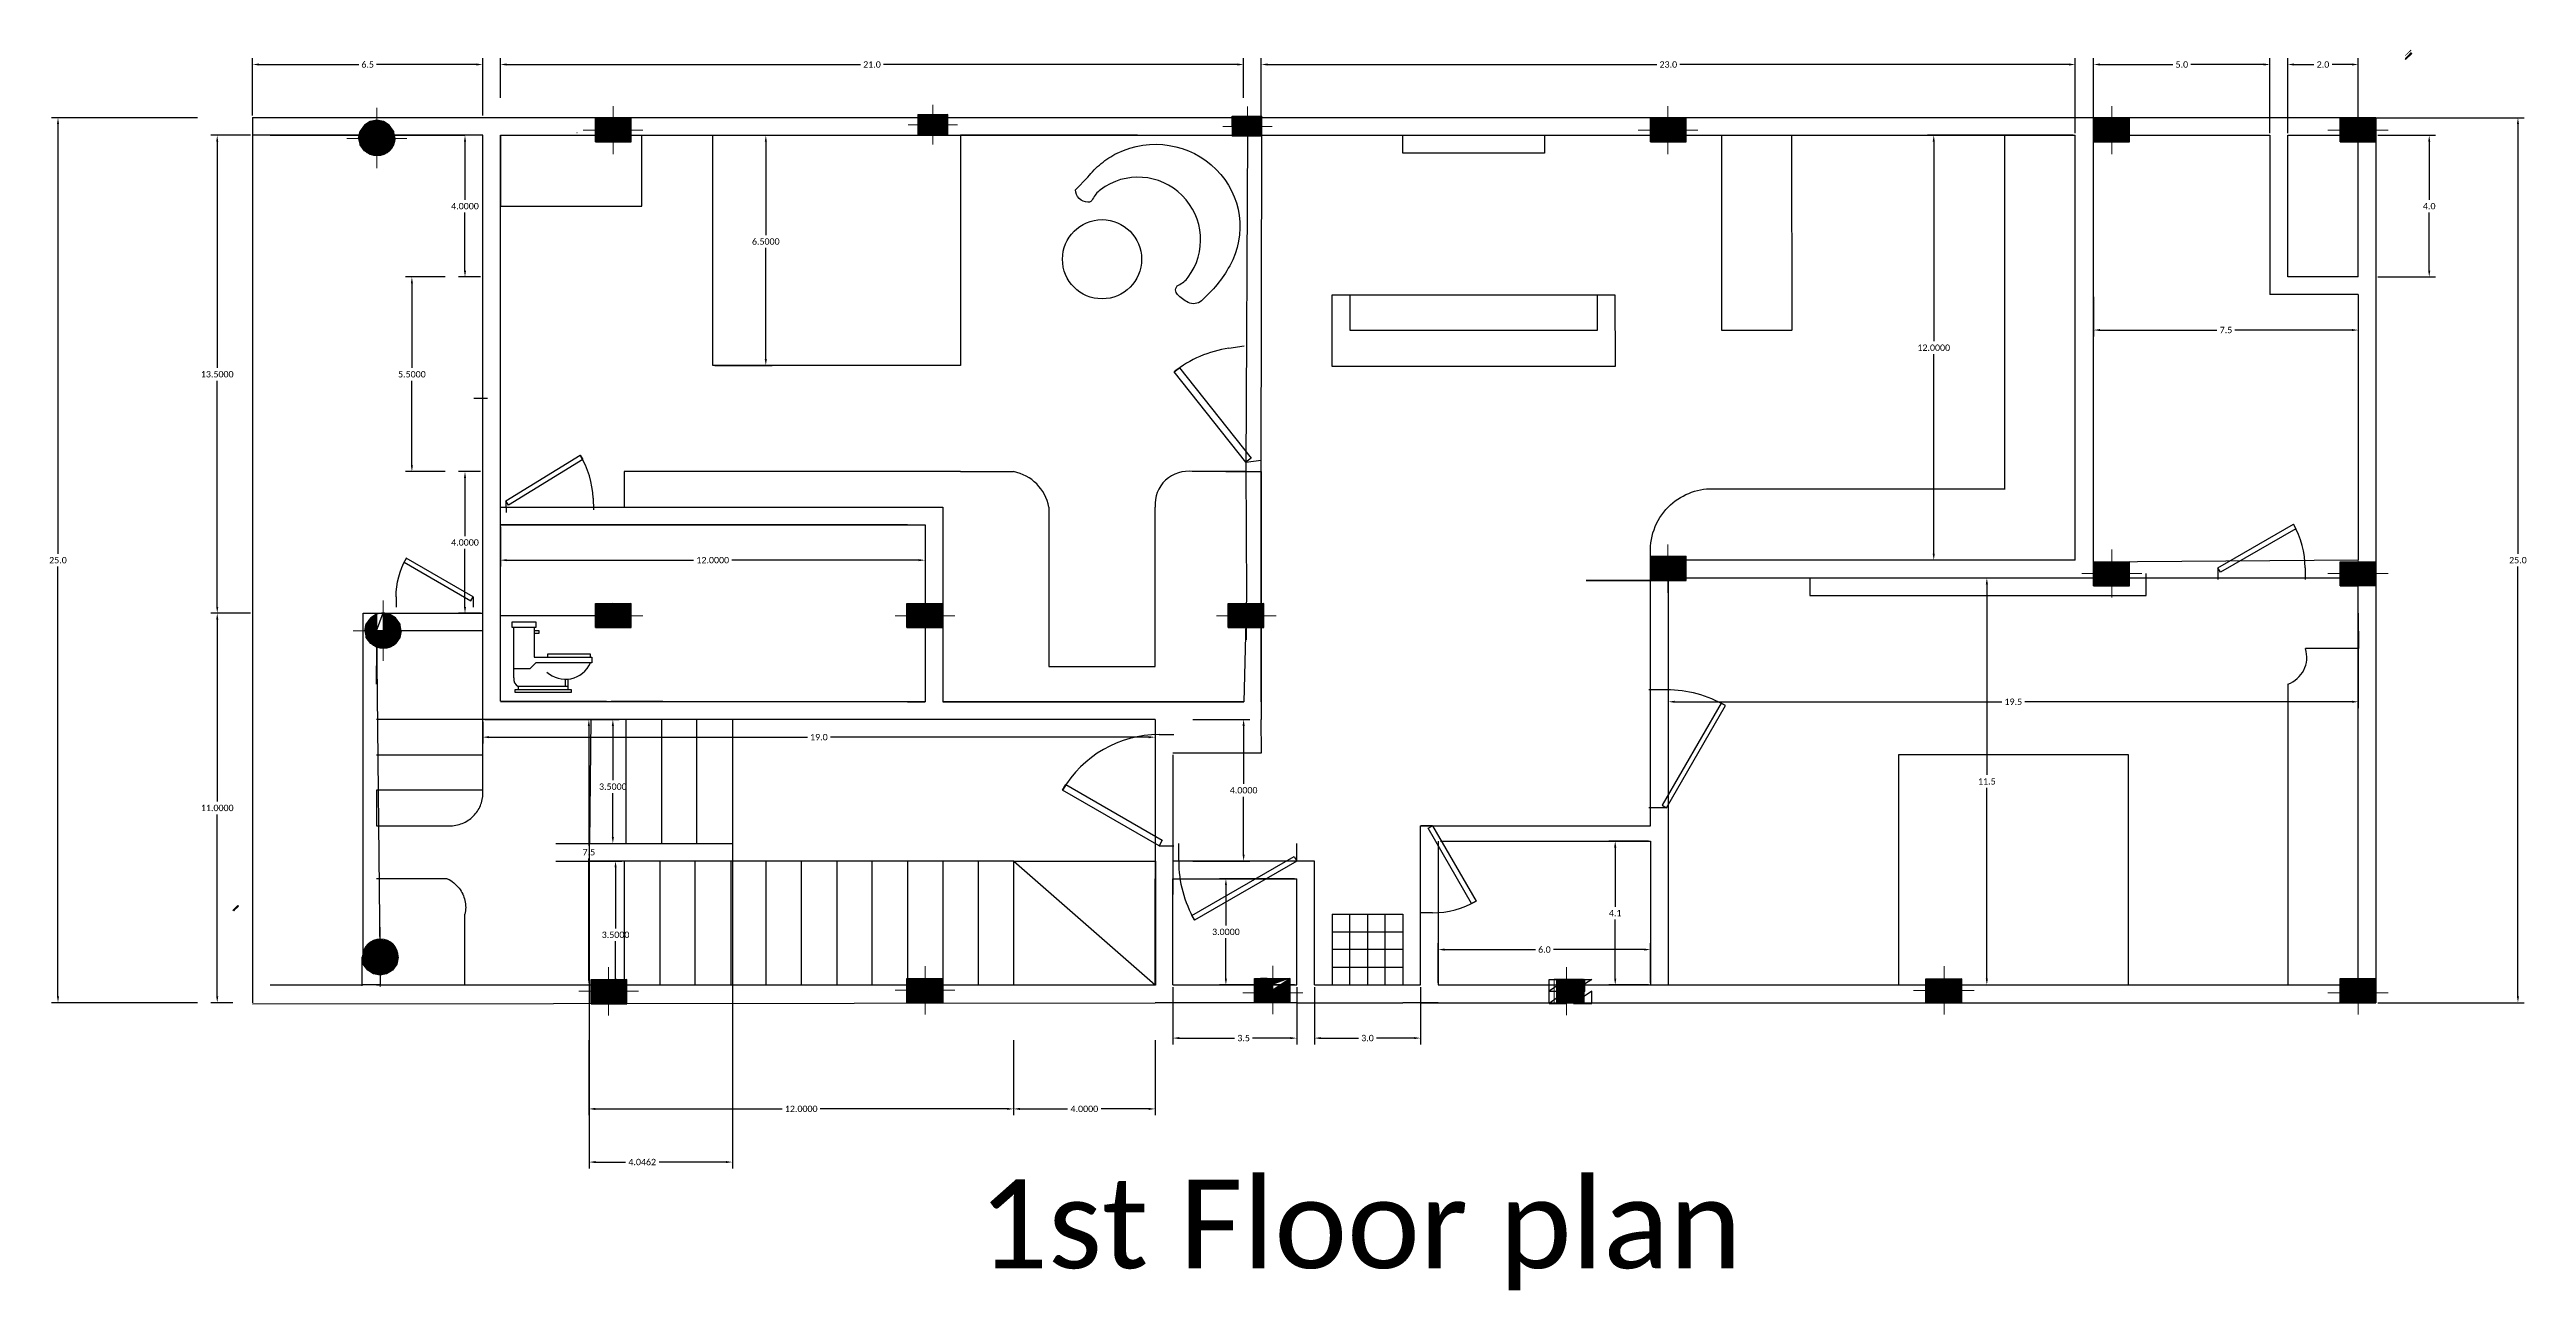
# Model space of a CAD drawing. Header units: feet. Extents: x 12482 to 12686, y -990 to -840.
# Drawn here: x 12615.8 to 12685.7, y -990.1 to -955.1 of the extents above; entities that cross this region are included whole.
import ezdxf

# ---------------------------------------------------------------- set-up
doc = ezdxf.new("R2010")
doc.units = ezdxf.units.FT
doc.layers.get('0').update_dxf_attribs({"true_color": 0xffffff})
doc.layers.add('Layer1', color=7, linetype='Continuous')
doc.styles.get("Standard").update_dxf_attribs({"font": 'calibri.ttf'})
doc.dimstyles.get("Standard").update_dxf_attribs({"dimtxt": 0.18, "dimasz": 0.18, "dimexe": 0.18, "dimexo": 0.0625, "dimgap": 0.09, "dimtad": 0, "dimtih": 1, "dimtoh": 1, "dimdec": 4, "dimzin": 0, "dimdsep": 46, "dimtxsty": 'Standard', "dimcen": 0.09, "dimadec": 0, "dimazin": 0, "dimtfac": 1, "dimtdec": 4, "dimtofl": 0, "dimtmove": 0, "dimatfit": 3, "dimfxl": 1, "dimtolj": 1, "dimtzin": 0, "dimarcsym": 0})

msp = doc.modelspace()

# ---------------------------------------------------------------- texts
at = {"layer": 'Layer1', "transparency": 33554633, "insert": (12642, -987), "char_height": 2.5, "attachment_point": 1}
msp.add_mtext_dynamic_manual_height_columns('1st Floor plan', width=21.5, gutter_width=12.5, heights=[0], dxfattribs=at)

# ---------------------------------------------------------------- blocks, each defined once
blk = doc.blocks.new('*U10')
for p, q in [((0, 0), (0, -100)), ((750, 0), (750, -100))]:
    blk.add_line(p, q)
blk.add_lwpolyline([(0, 0), (650, 375), (671, 337), (22, -38)], close=True)
blk.add_arc((0, 0), 750, 0, 30)
blk = doc.blocks.new('*U14')
at = {"transparency": 33554687}
for p, q in [((0, 0), (0, -100)), ((750, 0), (750, -100))]:
    blk.add_line(p, q, dxfattribs=at)
blk.add_lwpolyline([(0, 0), (375, 650), (413, 628), (38, -22)], close=True, dxfattribs=at)
blk.add_arc((0, 0), 750, 0, 60, dxfattribs=at)
blk = doc.blocks.new('*U17')
at = {"transparency": 33554687}
for p, q in [((0, 0), (0, 6)), ((40, 0), (40, 6))]:
    blk.add_line(p, q, dxfattribs=at)
blk.add_lwpolyline([(0, 0), (34.64, -20), (35.52, -18.48), (0.87, 1.52)], close=True, dxfattribs=at)
blk.add_arc((0, 0), 40, 330, 0, dxfattribs=at)
blk = doc.blocks.new('*U20')
at = {"transparency": 33554687}
for p, q in [((0, 0), (0, -100)), ((750, 0), (750, -100))]:
    blk.add_line(p, q, dxfattribs=at)
blk.add_lwpolyline([(0, 0), (650, 375), (671, 337), (22, -38)], close=True, dxfattribs=at)
blk.add_arc((0, 0), 750, 0, 30, dxfattribs=at)
blk = doc.blocks.new('*U22')
at = {"transparency": 33554687}
for p, q in [((0, 0), (0, -100)), ((750, 0), (750, -100))]:
    blk.add_line(p, q, dxfattribs=at)
blk.add_lwpolyline([(0, 0), (650, 375), (671, 337), (22, -38)], close=True, dxfattribs=at)
blk.add_arc((0, 0), 750, 0, 30, dxfattribs=at)
blk = doc.blocks.new('*D58')
at = {"layer": 'Defpoints', "color": 0, "transparency": 16777216}
for p in [(12680.48, -957.002), (12681.49, -982), (12685.506, -982)]:
    blk.add_point(p, dxfattribs=at)
at = {"layer": 'Layer1', "color": 0, "lineweight": -2, "transparency": 16777216}
for p, q in [((12680.543, -957.002), (12685.686, -957.002)), ((12685.506, -957.182), (12685.506, -969.319)), ((12685.506, -981.82), (12685.506, -969.683)), ((12681.552, -982), (12685.686, -982))]:
    blk.add_line(p, q, dxfattribs=at)
at = {"layer": 'Layer1', "color": 0, "transparency": 16777216}
for points in [[(12685.476, -957.182), (12685.536, -957.182), (12685.506, -957.002)], [(12685.476, -981.82), (12685.536, -981.82), (12685.506, -982)]]:
    blk.add_solid(points, dxfattribs=at)
at = {"layer": 'Layer1', "color": 0, "transparency": 16777216, "insert": (12685.506, -969.501), "char_height": 0.18, "attachment_point": 5}
blk.add_mtext('\\A1;25.0', dxfattribs=at)
blk = doc.blocks.new('*D59')
at = {"layer": 'Defpoints', "color": 0, "transparency": 16777216}
for p in [(12620, -957.002), (12616, -982), (12620, -982)]:
    blk.add_point(p, dxfattribs=at)
at = {"layer": 'Layer1', "color": 0, "lineweight": -2, "transparency": 16777216}
for p, q in [((12619.938, -957.002), (12615.82, -957.002)), ((12616, -957.182), (12616, -969.319)), ((12616, -981.82), (12616, -969.683)), ((12619.938, -982), (12615.82, -982))]:
    blk.add_line(p, q, dxfattribs=at)
at = {"layer": 'Layer1', "color": 0, "transparency": 16777216}
for points in [[(12615.97, -957.182), (12616.03, -957.182), (12616, -957.002)], [(12615.97, -981.82), (12616.03, -981.82), (12616, -982)]]:
    blk.add_solid(points, dxfattribs=at)
at = {"layer": 'Layer1', "color": 0, "transparency": 16777216, "insert": (12616, -969.501), "char_height": 0.18, "attachment_point": 5}
blk.add_mtext('\\A1;25.0', dxfattribs=at)
blk = doc.blocks.new('*U30')
at = {"transparency": 33554687}
for p, q in [((0, 0), (0, -6)), ((40, 0), (40, -6))]:
    blk.add_line(p, q, dxfattribs=at)
blk.add_lwpolyline([(0, 0), (34.64, 20), (35.52, 18.48), (0.87, -1.52)], close=True, dxfattribs=at)
blk.add_arc((0, 0), 40, 0, 30, dxfattribs=at)
blk = doc.blocks.new('*D60')
at = {"layer": 'Defpoints', "color": 0, "transparency": 16777216}
for p in [(12628, -955.5), (12621.5, -957.002), (12628, -957.002)]:
    blk.add_point(p, dxfattribs=at)
at = {"layer": 'Layer1', "color": 0, "lineweight": -2, "transparency": 16777216}
for p, q in [((12621.5, -956.939), (12621.5, -955.32)), ((12621.68, -955.5), (12624.496, -955.5)), ((12627.82, -955.5), (12625.004, -955.5)), ((12628, -956.939), (12628, -955.32))]:
    blk.add_line(p, q, dxfattribs=at)
at = {"layer": 'Layer1', "color": 0, "transparency": 16777216}
for points in [[(12621.68, -955.47), (12621.68, -955.53), (12621.5, -955.5)], [(12627.82, -955.47), (12627.82, -955.53), (12628, -955.5)]]:
    blk.add_solid(points, dxfattribs=at)
at = {"layer": 'Layer1', "color": 0, "transparency": 16777216, "insert": (12624.75, -955.5), "char_height": 0.18, "attachment_point": 5}
blk.add_mtext('\\A1;6.5', dxfattribs=at)
blk = doc.blocks.new('*D61')
at = {"layer": 'Defpoints', "color": 0, "transparency": 16777216}
for p in [(12649.5, -955.5), (12628.5, -956.5), (12649.5, -956.5)]:
    blk.add_point(p, dxfattribs=at)
at = {"layer": 'Layer1', "color": 0, "lineweight": -2, "transparency": 16777216}
for p, q in [((12628.5, -956.438), (12628.5, -955.32)), ((12628.68, -955.5), (12638.671, -955.5)), ((12649.32, -955.5), (12639.329, -955.5)), ((12649.5, -956.438), (12649.5, -955.32))]:
    blk.add_line(p, q, dxfattribs=at)
at = {"layer": 'Layer1', "color": 0, "transparency": 16777216}
for points in [[(12628.68, -955.47), (12628.68, -955.53), (12628.5, -955.5)], [(12649.32, -955.47), (12649.32, -955.53), (12649.5, -955.5)]]:
    blk.add_solid(points, dxfattribs=at)
at = {"layer": 'Layer1', "color": 0, "transparency": 16777216, "insert": (12639, -955.5), "char_height": 0.18, "attachment_point": 5}
blk.add_mtext('\\A1;21.0', dxfattribs=at)
blk = doc.blocks.new('*D62')
at = {"layer": 'Defpoints', "color": 0, "transparency": 16777216}
for p in [(12673, -955.5), (12650, -957.5), (12673, -957.5)]:
    blk.add_point(p, dxfattribs=at)
at = {"layer": 'Layer1', "color": 0, "lineweight": -2, "transparency": 16777216}
for p, q in [((12650, -957.438), (12650, -955.32)), ((12650.18, -955.5), (12661.171, -955.5)), ((12672.82, -955.5), (12661.829, -955.5)), ((12673, -957.438), (12673, -955.32))]:
    blk.add_line(p, q, dxfattribs=at)
at = {"layer": 'Layer1', "color": 0, "transparency": 16777216}
for points in [[(12650.18, -955.47), (12650.18, -955.53), (12650, -955.5)], [(12672.82, -955.47), (12672.82, -955.53), (12673, -955.5)]]:
    blk.add_solid(points, dxfattribs=at)
at = {"layer": 'Layer1', "color": 0, "transparency": 16777216, "insert": (12661.5, -955.5), "char_height": 0.18, "attachment_point": 5}
blk.add_mtext('\\A1;23.0', dxfattribs=at)
blk = doc.blocks.new('*D63')
at = {"layer": 'Defpoints', "color": 0, "transparency": 16777216}
for p in [(12678.5, -955.5), (12673.518, -957.5), (12678.5, -957.5)]:
    blk.add_point(p, dxfattribs=at)
at = {"layer": 'Layer1', "color": 0, "lineweight": -2, "transparency": 16777216}
for p, q in [((12673.518, -957.438), (12673.518, -955.32)), ((12673.698, -955.5), (12675.751, -955.5)), ((12678.32, -955.5), (12676.267, -955.5)), ((12678.5, -957.438), (12678.5, -955.32))]:
    blk.add_line(p, q, dxfattribs=at)
at = {"layer": 'Layer1', "color": 0, "transparency": 16777216}
for points in [[(12673.698, -955.47), (12673.698, -955.53), (12673.518, -955.5)], [(12678.32, -955.47), (12678.32, -955.53), (12678.5, -955.5)]]:
    blk.add_solid(points, dxfattribs=at)
at = {"layer": 'Layer1', "color": 0, "transparency": 16777216, "insert": (12676.009, -955.5), "char_height": 0.18, "attachment_point": 5}
blk.add_mtext('\\A1;5.0', dxfattribs=at)
blk = doc.blocks.new('*D64')
at = {"layer": 'Defpoints', "color": 0, "transparency": 16777216}
for p in [(12680.995, -955.5), (12679, -957.5), (12680.995, -957.5)]:
    blk.add_point(p, dxfattribs=at)
at = {"layer": 'Layer1', "color": 0, "lineweight": -2, "transparency": 16777216}
for p, q in [((12679, -957.437), (12679, -955.32)), ((12679.18, -955.5), (12679.741, -955.5)), ((12680.815, -955.5), (12680.254, -955.5)), ((12680.995, -957.437), (12680.995, -955.32))]:
    blk.add_line(p, q, dxfattribs=at)
at = {"layer": 'Layer1', "color": 0, "transparency": 16777216}
for points in [[(12679.18, -955.47), (12679.18, -955.53), (12679, -955.5)], [(12680.815, -955.47), (12680.815, -955.53), (12680.995, -955.5)]]:
    blk.add_solid(points, dxfattribs=at)
at = {"layer": 'Layer1', "color": 0, "transparency": 16777216, "insert": (12679.998, -955.5), "char_height": 0.18, "attachment_point": 5}
blk.add_mtext('\\A1;2.0', dxfattribs=at)
blk = doc.blocks.new('*D65')
at = {"layer": 'Defpoints', "color": 0, "transparency": 16777216}
for p in [(12681.49, -957.5), (12681.49, -961.5), (12683, -961.5)]:
    blk.add_point(p, dxfattribs=at)
at = {"layer": 'Layer1', "color": 0, "lineweight": -2, "transparency": 16777216}
for p, q in [((12681.552, -957.5), (12683.18, -957.5)), ((12683, -957.68), (12683, -959.318)), ((12683, -961.32), (12683, -959.682)), ((12681.552, -961.5), (12683.18, -961.5))]:
    blk.add_line(p, q, dxfattribs=at)
at = {"layer": 'Layer1', "color": 0, "transparency": 16777216}
for points in [[(12682.97, -957.68), (12683.03, -957.68), (12683, -957.5)], [(12682.97, -961.32), (12683.03, -961.32), (12683, -961.5)]]:
    blk.add_solid(points, dxfattribs=at)
at = {"layer": 'Layer1', "color": 0, "transparency": 16777216, "insert": (12683, -959.5), "char_height": 0.18, "attachment_point": 5}
blk.add_mtext('\\A1;4.0', dxfattribs=at)
blk = doc.blocks.new('*D66')
at = {"layer": 'Defpoints', "color": 0, "transparency": 16777216}
for p in [(12673.518, -962), (12680.995, -962), (12673.518, -963)]:
    blk.add_point(p, dxfattribs=at)
at = {"layer": 'Layer1', "color": 0, "lineweight": -2, "transparency": 16777216}
for p, q in [((12673.518, -962.062), (12673.518, -963.18)), ((12680.995, -962.062), (12680.995, -963.18)), ((12673.698, -963), (12677.002, -963)), ((12680.815, -963), (12677.511, -963))]:
    blk.add_line(p, q, dxfattribs=at)
at = {"layer": 'Layer1', "color": 0, "transparency": 16777216}
for points in [[(12673.698, -962.97), (12673.698, -963.03), (12673.518, -963)], [(12680.815, -962.97), (12680.815, -963.03), (12680.995, -963)]]:
    blk.add_solid(points, dxfattribs=at)
at = {"layer": 'Layer1', "color": 0, "transparency": 16777216, "insert": (12677.257, -963), "char_height": 0.18, "attachment_point": 5}
blk.add_mtext('\\A1;7.5', dxfattribs=at)
blk = doc.blocks.new('*D69')
at = {"layer": 'Defpoints', "color": 0, "transparency": 16777216}
for p in [(12661.5, -971), (12680.995, -971), (12680.995, -973.5)]:
    blk.add_point(p, dxfattribs=at)
at = {"layer": 'Layer1', "color": 0, "lineweight": -2, "transparency": 16777216}
for p, q in [((12661.5, -971.062), (12661.5, -973.68)), ((12680.995, -971.062), (12680.995, -973.68)), ((12661.68, -973.5), (12670.927, -973.5)), ((12680.815, -973.5), (12671.569, -973.5))]:
    blk.add_line(p, q, dxfattribs=at)
at = {"layer": 'Layer1', "color": 0, "transparency": 16777216}
for points in [[(12661.68, -973.47), (12661.68, -973.53), (12661.5, -973.5)], [(12680.815, -973.47), (12680.815, -973.53), (12680.995, -973.5)]]:
    blk.add_solid(points, dxfattribs=at)
at = {"layer": 'Layer1', "color": 0, "transparency": 16777216, "insert": (12671.248, -973.5), "char_height": 0.18, "attachment_point": 5}
blk.add_mtext('\\A1;19.5', dxfattribs=at)
blk = doc.blocks.new('*D70')
at = {"layer": 'Defpoints', "color": 0, "transparency": 16777216}
for p in [(12661.5, -970), (12661.5, -981.5), (12670.5, -981.5)]:
    blk.add_point(p, dxfattribs=at)
at = {"layer": 'Layer1', "color": 0, "lineweight": -2, "transparency": 16777216}
for p, q in [((12661.563, -970), (12670.68, -970)), ((12670.5, -970.18), (12670.5, -975.568)), ((12670.5, -981.32), (12670.5, -975.932)), ((12661.563, -981.5), (12670.68, -981.5))]:
    blk.add_line(p, q, dxfattribs=at)
at = {"layer": 'Layer1', "color": 0, "transparency": 16777216}
for points in [[(12670.47, -970.18), (12670.53, -970.18), (12670.5, -970)], [(12670.47, -981.32), (12670.53, -981.32), (12670.5, -981.5)]]:
    blk.add_solid(points, dxfattribs=at)
at = {"layer": 'Layer1', "color": 0, "transparency": 16777216, "insert": (12670.5, -975.75), "char_height": 0.18, "attachment_point": 5}
blk.add_mtext('\\A1;11.5', dxfattribs=at)
blk = doc.blocks.new('*D71')
at = {"layer": 'Defpoints', "color": 0, "transparency": 16777216}
for p in [(12661, -977.437), (12660, -981.5), (12661, -981.5)]:
    blk.add_point(p, dxfattribs=at)
at = {"layer": 'Layer1', "color": 0, "lineweight": -2, "transparency": 16777216}
for p, q in [((12660.938, -977.437), (12659.82, -977.437)), ((12660, -977.617), (12660, -979.288)), ((12660, -981.32), (12660, -979.65)), ((12660.938, -981.5), (12659.82, -981.5))]:
    blk.add_line(p, q, dxfattribs=at)
at = {"layer": 'Layer1', "color": 0, "transparency": 16777216}
for points in [[(12659.97, -977.617), (12660.03, -977.617), (12660, -977.437)], [(12659.97, -981.32), (12660.03, -981.32), (12660, -981.5)]]:
    blk.add_solid(points, dxfattribs=at)
at = {"layer": 'Layer1', "color": 0, "transparency": 16777216, "insert": (12660, -979.469), "char_height": 0.18, "attachment_point": 5}
blk.add_mtext('\\A1;4.1', dxfattribs=at)
blk = doc.blocks.new('*D72')
at = {"layer": 'Defpoints', "color": 0, "transparency": 16777216}
for p in [(12661, -980.5), (12655, -981.5), (12661, -981.5)]:
    blk.add_point(p, dxfattribs=at)
at = {"layer": 'Layer1', "color": 0, "lineweight": -2, "transparency": 16777216}
for p, q in [((12655, -981.438), (12655, -980.32)), ((12661, -981.438), (12661, -980.32)), ((12655.18, -980.5), (12657.743, -980.5)), ((12660.82, -980.5), (12658.257, -980.5))]:
    blk.add_line(p, q, dxfattribs=at)
at = {"layer": 'Layer1', "color": 0, "transparency": 16777216}
for points in [[(12655.18, -980.47), (12655.18, -980.53), (12655, -980.5)], [(12660.82, -980.47), (12660.82, -980.53), (12661, -980.5)]]:
    blk.add_solid(points, dxfattribs=at)
at = {"layer": 'Layer1', "color": 0, "transparency": 16777216, "insert": (12658, -980.5), "char_height": 0.18, "attachment_point": 5}
blk.add_mtext('\\A1;6.0', dxfattribs=at)
blk = doc.blocks.new('*D73')
at = {"layer": 'Defpoints', "color": 0, "transparency": 16777216}
for p in [(12647.5, -981.5), (12651, -981.5), (12651, -983)]:
    blk.add_point(p, dxfattribs=at)
at = {"layer": 'Layer1', "color": 0, "lineweight": -2, "transparency": 16777216}
for p, q in [((12647.5, -981.563), (12647.5, -983.18)), ((12651, -981.563), (12651, -983.18)), ((12647.68, -983), (12649.246, -983)), ((12650.82, -983), (12649.754, -983))]:
    blk.add_line(p, q, dxfattribs=at)
at = {"layer": 'Layer1', "color": 0, "transparency": 16777216}
for points in [[(12647.68, -982.97), (12647.68, -983.03), (12647.5, -983)], [(12650.82, -982.97), (12650.82, -983.03), (12651, -983)]]:
    blk.add_solid(points, dxfattribs=at)
at = {"layer": 'Layer1', "color": 0, "transparency": 16777216, "insert": (12649.5, -983), "char_height": 0.18, "attachment_point": 5}
blk.add_mtext('\\A1;3.5', dxfattribs=at)
blk = doc.blocks.new('*D74')
at = {"layer": 'Defpoints', "color": 0, "transparency": 16777216}
for p in [(12651.5, -981.5), (12654.5, -981.5), (12654.5, -983)]:
    blk.add_point(p, dxfattribs=at)
at = {"layer": 'Layer1', "color": 0, "lineweight": -2, "transparency": 16777216}
for p, q in [((12651.5, -981.563), (12651.5, -983.18)), ((12654.5, -981.563), (12654.5, -983.18)), ((12651.68, -983), (12652.743, -983)), ((12654.32, -983), (12653.257, -983))]:
    blk.add_line(p, q, dxfattribs=at)
at = {"layer": 'Layer1', "color": 0, "transparency": 16777216}
for points in [[(12651.68, -982.97), (12651.68, -983.03), (12651.5, -983)], [(12654.32, -982.97), (12654.32, -983.03), (12654.5, -983)]]:
    blk.add_solid(points, dxfattribs=at)
at = {"layer": 'Layer1', "color": 0, "transparency": 16777216, "insert": (12653, -983), "char_height": 0.18, "attachment_point": 5}
blk.add_mtext('\\A1;3.0', dxfattribs=at)
blk = doc.blocks.new('*D75')
at = {"layer": 'Defpoints', "color": 0, "transparency": 16777216}
for p in [(12628, -974), (12647, -974), (12628, -974.5)]:
    blk.add_point(p, dxfattribs=at)
at = {"layer": 'Layer1', "color": 0, "lineweight": -2, "transparency": 16777216}
for p, q in [((12628, -974.063), (12628, -974.68)), ((12647, -974.063), (12647, -974.68)), ((12628.18, -974.5), (12637.176, -974.5)), ((12646.82, -974.5), (12637.824, -974.5))]:
    blk.add_line(p, q, dxfattribs=at)
at = {"layer": 'Layer1', "color": 0, "transparency": 16777216}
for points in [[(12628.18, -974.47), (12628.18, -974.53), (12628, -974.5)], [(12646.82, -974.47), (12646.82, -974.53), (12647, -974.5)]]:
    blk.add_solid(points, dxfattribs=at)
at = {"layer": 'Layer1', "color": 0, "transparency": 16777216, "insert": (12637.5, -974.5), "char_height": 0.18, "attachment_point": 5}
blk.add_mtext('\\A1;19.0', dxfattribs=at)
blk = doc.blocks.new('*D76')
at = {"layer": 'Defpoints', "color": 0, "transparency": 16777216}
for p in [(12628, -974), (12628, -981.5), (12631, -981.5)]:
    blk.add_point(p, dxfattribs=at)
at = {"layer": 'Layer1', "color": 0, "lineweight": -2, "transparency": 16777216}
for p, q in [((12628.063, -974), (12631.18, -974)), ((12631, -974.18), (12631, -977.569)), ((12631, -981.32), (12631, -977.931)), ((12628.063, -981.5), (12631.18, -981.5))]:
    blk.add_line(p, q, dxfattribs=at)
at = {"layer": 'Layer1', "color": 0, "transparency": 16777216}
for points in [[(12630.97, -974.18), (12631.03, -974.18), (12631, -974)], [(12630.97, -981.32), (12631.03, -981.32), (12631, -981.5)]]:
    blk.add_solid(points, dxfattribs=at)
at = {"layer": 'Layer1', "color": 0, "transparency": 16777216, "insert": (12631, -977.75), "char_height": 0.18, "attachment_point": 5}
blk.add_mtext('\\A1;7.5', dxfattribs=at)
blk = doc.blocks.new('*D77')
at = {"layer": 'Defpoints', "color": 0, "transparency": 16777216}
for p in [(12669, -957.5), (12673, -957.5), (12673, -969.5)]:
    blk.add_point(p, dxfattribs=at)
at = {"layer": 'Layer1', "color": 0, "lineweight": -2, "transparency": 16777216}
for p, q in [((12672.938, -957.5), (12668.82, -957.5)), ((12669, -957.68), (12669, -963.318)), ((12669, -969.32), (12669, -963.682)), ((12672.938, -969.5), (12668.82, -969.5))]:
    blk.add_line(p, q, dxfattribs=at)
at = {"layer": 'Layer1', "color": 0, "transparency": 16777216}
for points in [[(12668.97, -957.68), (12669.03, -957.68), (12669, -957.5)], [(12668.97, -969.32), (12669.03, -969.32), (12669, -969.5)]]:
    blk.add_solid(points, dxfattribs=at)
at = {"layer": 'Layer1', "color": 0, "transparency": 16777216, "insert": (12669, -963.5), "char_height": 0.18, "attachment_point": 5}
blk.add_mtext('\\A1;12.0000', dxfattribs=at)
blk = doc.blocks.new('*D78')
at = {"layer": 'Defpoints', "color": 0, "transparency": 16777216}
for p in [(12651, -978.5), (12649, -981.5), (12651, -981.5)]:
    blk.add_point(p, dxfattribs=at)
at = {"layer": 'Layer1', "color": 0, "lineweight": -2, "transparency": 16777216}
for p, q in [((12650.938, -978.5), (12648.82, -978.5)), ((12649, -978.68), (12649, -979.818)), ((12649, -981.32), (12649, -980.182)), ((12650.938, -981.5), (12648.82, -981.5))]:
    blk.add_line(p, q, dxfattribs=at)
at = {"layer": 'Layer1', "color": 0, "transparency": 16777216}
for points in [[(12648.97, -978.68), (12649.03, -978.68), (12649, -978.5)], [(12648.97, -981.32), (12649.03, -981.32), (12649, -981.5)]]:
    blk.add_solid(points, dxfattribs=at)
at = {"layer": 'Layer1', "color": 0, "transparency": 16777216, "insert": (12649, -980), "char_height": 0.18, "attachment_point": 5}
blk.add_mtext('\\A1;3.0000', dxfattribs=at)
blk = doc.blocks.new('*D79')
at = {"layer": 'Defpoints', "color": 0, "transparency": 16777216}
for p in [(12648, -974), (12648, -978), (12649.5, -978)]:
    blk.add_point(p, dxfattribs=at)
at = {"layer": 'Layer1', "color": 0, "lineweight": -2, "transparency": 16777216}
for p, q in [((12648.063, -974), (12649.68, -974)), ((12649.5, -974.18), (12649.5, -975.818)), ((12649.5, -977.82), (12649.5, -976.182)), ((12648.063, -978), (12649.68, -978))]:
    blk.add_line(p, q, dxfattribs=at)
at = {"layer": 'Layer1', "color": 0, "transparency": 16777216}
for points in [[(12649.47, -974.18), (12649.53, -974.18), (12649.5, -974)], [(12649.47, -977.82), (12649.53, -977.82), (12649.5, -978)]]:
    blk.add_solid(points, dxfattribs=at)
at = {"layer": 'Layer1', "color": 0, "transparency": 16777216, "insert": (12649.5, -976), "char_height": 0.18, "attachment_point": 5}
blk.add_mtext('\\A1;4.0000', dxfattribs=at)
blk = doc.blocks.new('*D81')
at = {"layer": 'Defpoints', "color": 0, "transparency": 16777216}
for p in [(12631, -983), (12643, -983), (12631, -985)]:
    blk.add_point(p, dxfattribs=at)
at = {"layer": 'Layer1', "color": 0, "lineweight": -2, "transparency": 16777216}
for p, q in [((12631, -983.0625), (12631, -985.18)), ((12643, -983.0625), (12643, -985.18)), ((12631.18, -985), (12636.46, -985)), ((12642.82, -985), (12637.54, -985))]:
    blk.add_line(p, q, dxfattribs=at)
at = {"layer": 'Layer1', "color": 0, "transparency": 16777216}
for points in [[(12631.18, -984.97), (12631.18, -985.03), (12631, -985)], [(12642.82, -984.97), (12642.82, -985.03), (12643, -985)]]:
    blk.add_solid(points, dxfattribs=at)
at = {"layer": 'Layer1', "color": 0, "transparency": 16777216, "insert": (12637, -985), "char_height": 0.18, "attachment_point": 5}
blk.add_mtext('\\A1;12.0000', dxfattribs=at)
blk = doc.blocks.new('*D84')
at = {"layer": 'Defpoints', "color": 0, "transparency": 16777216}
for p in [(12631.008, -977.002), (12635.054, -977.002), (12635.054, -986.502)]:
    blk.add_point(p, dxfattribs=at)
at = {"layer": 'Layer1', "color": 0, "lineweight": -2, "transparency": 16777216}
for p, q in [((12631.008, -977.065), (12631.008, -986.682)), ((12635.054, -977.065), (12635.054, -986.682)), ((12631.188, -986.502), (12632.034, -986.502)), ((12634.874, -986.502), (12632.982, -986.502))]:
    blk.add_line(p, q, dxfattribs=at)
at = {"layer": 'Layer1', "color": 0, "transparency": 16777216}
for points in [[(12631.188, -986.472), (12631.188, -986.532), (12631.008, -986.502)], [(12634.874, -986.472), (12634.874, -986.532), (12635.054, -986.502)]]:
    blk.add_solid(points, dxfattribs=at)
at = {"layer": 'Layer1', "color": 0, "transparency": 16777216, "insert": (12632.508, -986.502), "char_height": 0.18, "attachment_point": 5}
blk.add_mtext('\\A1;4.0462', dxfattribs=at)
blk = doc.blocks.new('*D85')
at = {"layer": 'Defpoints', "color": 0, "transparency": 16777216}
for p in [(12643, -983), (12647, -983), (12647, -985)]:
    blk.add_point(p, dxfattribs=at)
at = {"layer": 'Layer1', "color": 0, "lineweight": -2, "transparency": 16777216}
for p, q in [((12643, -983.062), (12643, -985.18)), ((12647, -983.062), (12647, -985.18)), ((12643.18, -985), (12644.523, -985)), ((12646.82, -985), (12645.477, -985))]:
    blk.add_line(p, q, dxfattribs=at)
at = {"layer": 'Layer1', "color": 0, "transparency": 16777216}
for points in [[(12643.18, -984.97), (12643.18, -985.03), (12643, -985)], [(12646.82, -984.97), (12646.82, -985.03), (12647, -985)]]:
    blk.add_solid(points, dxfattribs=at)
at = {"layer": 'Layer1', "color": 0, "transparency": 16777216, "insert": (12645, -985), "char_height": 0.18, "attachment_point": 5}
blk.add_mtext('\\A1;4.0000', dxfattribs=at)
blk = doc.blocks.new('*D86')
at = {"layer": 'Defpoints', "color": 0, "transparency": 16777216}
for p in [(12630, -974), (12630, -977.5), (12631.678, -977.5)]:
    blk.add_point(p, dxfattribs=at)
at = {"layer": 'Layer1', "color": 0, "lineweight": -2, "transparency": 16777216}
for p, q in [((12630.063, -974), (12631.858, -974)), ((12631.678, -974.18), (12631.678, -975.716)), ((12631.678, -977.32), (12631.678, -976.081)), ((12630.063, -977.5), (12631.858, -977.5))]:
    blk.add_line(p, q, dxfattribs=at)
at = {"layer": 'Layer1', "color": 0, "transparency": 16777216}
for points in [[(12631.648, -974.18), (12631.708, -974.18), (12631.678, -974)], [(12631.648, -977.32), (12631.708, -977.32), (12631.678, -977.5)]]:
    blk.add_solid(points, dxfattribs=at)
at = {"layer": 'Layer1', "color": 0, "transparency": 16777216, "insert": (12631.678, -975.898), "char_height": 0.18, "attachment_point": 5}
blk.add_mtext('\\A1;3.5000', dxfattribs=at)
blk = doc.blocks.new('*D87')
at = {"layer": 'Defpoints', "color": 0, "transparency": 16777216}
for p in [(12630, -978), (12630, -981.5), (12631.754, -981.5)]:
    blk.add_point(p, dxfattribs=at)
at = {"layer": 'Layer1', "color": 0, "lineweight": -2, "transparency": 16777216}
for p, q in [((12630.063, -978), (12631.934, -978)), ((12631.754, -978.18), (12631.754, -979.901)), ((12631.754, -981.32), (12631.754, -980.265)), ((12630.063, -981.5), (12631.934, -981.5))]:
    blk.add_line(p, q, dxfattribs=at)
at = {"layer": 'Layer1', "color": 0, "transparency": 16777216}
for points in [[(12631.724, -978.18), (12631.784, -978.18), (12631.754, -978)], [(12631.724, -981.32), (12631.784, -981.32), (12631.754, -981.5)]]:
    blk.add_solid(points, dxfattribs=at)
at = {"layer": 'Layer1', "color": 0, "transparency": 16777216, "insert": (12631.754, -980.083), "char_height": 0.18, "attachment_point": 5}
blk.add_mtext('\\A1;3.5000', dxfattribs=at)
blk = doc.blocks.new('*U189')
at = {"transparency": 33554687}
for p, q in [((0, 0), (0, -100)), ((750, 0), (750, -100))]:
    blk.add_line(p, q, dxfattribs=at)
blk.add_lwpolyline([(0, 0), (650, 375), (671, 337), (22, -38)], close=True, dxfattribs=at)
blk.add_arc((0, 0), 750, 0, 30, dxfattribs=at)
blk = doc.blocks.new('*U192')
at = {"transparency": 33554687}
for p, q in [((-750, 0), (-750, 100)), ((0, 0), (0, 100))]:
    blk.add_line(p, q, dxfattribs=at)
blk.add_lwpolyline([(0, 0), (-650, -375), (-671, -337), (-22, 38)], close=True, dxfattribs=at)
blk.add_arc((0, 0), 750, 180, 210, dxfattribs=at)
blk = doc.blocks.new('*D193')
at = {"layer": 'Defpoints', "color": 0, "transparency": 16777216}
for p in [(12628.5, -968.5), (12640.5, -968.5), (12628.5, -969.5)]:
    blk.add_point(p, dxfattribs=at)
at = {"layer": 'Layer1', "color": 0, "lineweight": -2, "transparency": 16777216}
for p, q in [((12628.5, -968.5625), (12628.5, -969.68)), ((12640.5, -968.5625), (12640.5, -969.68)), ((12628.68, -969.5), (12633.96, -969.5)), ((12640.32, -969.5), (12635.04, -969.5))]:
    blk.add_line(p, q, dxfattribs=at)
at = {"layer": 'Layer1', "color": 0, "transparency": 16777216}
for points in [[(12628.68, -969.47), (12628.68, -969.53), (12628.5, -969.5)], [(12640.32, -969.47), (12640.32, -969.53), (12640.5, -969.5)]]:
    blk.add_solid(points, dxfattribs=at)
at = {"layer": 'Layer1', "color": 0, "transparency": 16777216, "insert": (12634.5, -969.5), "char_height": 0.18, "attachment_point": 5}
blk.add_mtext('\\A1;12.0000', dxfattribs=at)
blk = doc.blocks.new('*D195')
at = {"layer": 'Defpoints', "color": 0, "transparency": 16777216}
for p in [(12634.5, -957.5), (12634.5, -964), (12636, -964)]:
    blk.add_point(p, dxfattribs=at)
at = {"layer": 'Layer1', "color": 0, "lineweight": -2, "transparency": 16777216}
for p, q in [((12634.563, -957.5), (12636.18, -957.5)), ((12636, -957.68), (12636, -960.318)), ((12636, -963.82), (12636, -960.682)), ((12634.563, -964), (12636.18, -964))]:
    blk.add_line(p, q, dxfattribs=at)
at = {"layer": 'Layer1', "color": 0, "transparency": 16777216}
for points in [[(12635.97, -957.68), (12636.03, -957.68), (12636, -957.5)], [(12635.97, -963.82), (12636.03, -963.82), (12636, -964)]]:
    blk.add_solid(points, dxfattribs=at)
at = {"layer": 'Layer1', "color": 0, "transparency": 16777216, "insert": (12636, -960.5), "char_height": 0.18, "attachment_point": 5}
blk.add_mtext('\\A1;6.5000', dxfattribs=at)
blk = doc.blocks.new('*U199')
at = {"transparency": 33554687}
for p, q in [((-12.7, 127), (-12.7, 558.8)), ((165.1, 558.8), (165.1, 304.8)), ((165.1, 533.4), (203.2, 533.4)), ((203.2, 508), (165.1, 508)), ((203.2, 533.4), (203.2, 508)), ((177.8, 254), (127, 203.2)), ((165.1, 304.8), (660.4, 304.8)), ((660.4, 254), (177.8, 254)), ((279.4, 330.2), (279.4, 304.8)), ((647.7, 330.2), (279.4, 330.2)), ((647.7, 304.8), (647.7, 330.2)), ((660.4, 304.8), (660.4, 254)), ((127, 203.2), (-12.7, 203.2)), ((25.4, 50.8), (25.4, 25.4)), ((457.2, 50.8), (25.4, 50.8)), ((431.8, 114.3), (431.8, 50.8)), ((457.2, 50.8), (457.2, 115.255)), ((457.2, 25.4), (457.2, 50.8))]:
    blk.add_line(p, q, dxfattribs=at)
for points in [[(-25.4, 558.8), (-25.4, 609.6), (177.8, 609.6), (177.8, 558.8)], [(0, 0), (0, 25.4), (482.6, 25.4), (482.6, 0)]]:
    blk.add_lwpolyline(points, close=True, dxfattribs=at)
for centre, radius, start, end in [((431.8, 350.4057), 236.4459, 227.7453, 335.9381), ((69.85, 120.65), 82.7939, 175.6013, 237.5288)]:
    blk.add_arc(centre, radius, start, end, dxfattribs=at)
blk = doc.blocks.new('*D204')
at = {"layer": 'Defpoints', "color": 0, "transparency": 16777216}
for p in [(12628, -957.5), (12627.5, -961.5), (12628, -961.5)]:
    blk.add_point(p, dxfattribs=at)
at = {"layer": 'Layer1', "color": 0, "lineweight": -2, "transparency": 16777216}
for p, q in [((12627.938, -957.5), (12627.32, -957.5)), ((12627.5, -957.68), (12627.5, -959.318)), ((12627.5, -961.32), (12627.5, -959.682)), ((12627.938, -961.5), (12627.32, -961.5))]:
    blk.add_line(p, q, dxfattribs=at)
at = {"layer": 'Layer1', "color": 0, "transparency": 16777216}
for points in [[(12627.47, -957.68), (12627.53, -957.68), (12627.5, -957.5)], [(12627.47, -961.32), (12627.53, -961.32), (12627.5, -961.5)]]:
    blk.add_solid(points, dxfattribs=at)
at = {"layer": 'Layer1', "color": 0, "transparency": 16777216, "insert": (12627.5, -959.5), "char_height": 0.18, "attachment_point": 5}
blk.add_mtext('\\A1;4.0000', dxfattribs=at)
blk = doc.blocks.new('*D210')
at = {"layer": 'Defpoints', "color": 0, "transparency": 16777216}
for p in [(12621.5, -957.5), (12620.5, -971), (12621.5, -971)]:
    blk.add_point(p, dxfattribs=at)
at = {"layer": 'Layer1', "color": 0, "lineweight": -2, "transparency": 16777216}
for p, q in [((12621.438, -957.5), (12620.32, -957.5)), ((12620.5, -957.68), (12620.5, -964.068)), ((12620.5, -970.82), (12620.5, -964.432)), ((12621.438, -971), (12620.32, -971))]:
    blk.add_line(p, q, dxfattribs=at)
at = {"layer": 'Layer1', "color": 0, "transparency": 16777216}
for points in [[(12620.47, -957.68), (12620.53, -957.68), (12620.5, -957.5)], [(12620.47, -970.82), (12620.53, -970.82), (12620.5, -971)]]:
    blk.add_solid(points, dxfattribs=at)
at = {"layer": 'Layer1', "color": 0, "transparency": 16777216, "insert": (12620.5, -964.25), "char_height": 0.18, "attachment_point": 5}
blk.add_mtext('\\A1;13.5000', dxfattribs=at)
blk = doc.blocks.new('*D211')
at = {"layer": 'Defpoints', "color": 0, "transparency": 16777216}
for p in [(12620.5, -971), (12620.88, -971), (12621, -982)]:
    blk.add_point(p, dxfattribs=at)
at = {"layer": 'Layer1', "color": 0, "lineweight": -2, "transparency": 16777216}
for p, q in [((12620.818, -971), (12620.32, -971)), ((12620.5, -971.18), (12620.5, -976.318)), ((12620.5, -981.82), (12620.5, -976.682)), ((12620.938, -982), (12620.32, -982))]:
    blk.add_line(p, q, dxfattribs=at)
at = {"layer": 'Layer1', "color": 0, "transparency": 16777216}
for points in [[(12620.47, -971.18), (12620.53, -971.18), (12620.5, -971)], [(12620.47, -981.82), (12620.53, -981.82), (12620.5, -982)]]:
    blk.add_solid(points, dxfattribs=at)
at = {"layer": 'Layer1', "color": 0, "transparency": 16777216, "insert": (12620.5, -976.5), "char_height": 0.18, "attachment_point": 5}
blk.add_mtext('\\A1;11.0000', dxfattribs=at)
blk = doc.blocks.new('*D212')
at = {"layer": 'Defpoints', "color": 0, "transparency": 16777216}
for p in [(12627.5, -967), (12628, -967), (12628, -971)]:
    blk.add_point(p, dxfattribs=at)
at = {"layer": 'Layer1', "color": 0, "lineweight": -2, "transparency": 16777216}
for p, q in [((12627.938, -967), (12627.32, -967)), ((12627.5, -967.18), (12627.5, -968.818)), ((12627.5, -970.82), (12627.5, -969.182)), ((12627.938, -971), (12627.32, -971))]:
    blk.add_line(p, q, dxfattribs=at)
at = {"layer": 'Layer1', "color": 0, "transparency": 16777216}
for points in [[(12627.47, -967.18), (12627.53, -967.18), (12627.5, -967)], [(12627.47, -970.82), (12627.53, -970.82), (12627.5, -971)]]:
    blk.add_solid(points, dxfattribs=at)
at = {"layer": 'Layer1', "color": 0, "transparency": 16777216, "insert": (12627.5, -969), "char_height": 0.18, "attachment_point": 5}
blk.add_mtext('\\A1;4.0000', dxfattribs=at)
blk = doc.blocks.new('*D213')
at = {"layer": 'Defpoints', "color": 0, "transparency": 16777216}
for p in [(12627, -961.5), (12626, -967), (12627, -967)]:
    blk.add_point(p, dxfattribs=at)
at = {"layer": 'Layer1', "color": 0, "lineweight": -2, "transparency": 16777216}
for p, q in [((12626.938, -961.5), (12625.82, -961.5)), ((12626, -961.68), (12626, -964.068)), ((12626, -966.82), (12626, -964.432)), ((12626.938, -967), (12625.82, -967))]:
    blk.add_line(p, q, dxfattribs=at)
at = {"layer": 'Layer1', "color": 0, "transparency": 16777216}
for points in [[(12625.97, -961.68), (12626.03, -961.68), (12626, -961.5)], [(12625.97, -966.82), (12626.03, -966.82), (12626, -967)]]:
    blk.add_solid(points, dxfattribs=at)
at = {"layer": 'Layer1', "color": 0, "transparency": 16777216, "insert": (12626, -964.25), "char_height": 0.18, "attachment_point": 5}
blk.add_mtext('\\A1;5.5000', dxfattribs=at)

# ---------------------------------------------------------------- dimensions: what is measured, and where the dimension line sits
at = {"layer": 'Layer1', "color": 32, "true_color": 0xdd6e00, "transparency": 33554633}
for base, p1, p2, picture, middle in [((12628, -955.5), (12621.5, -957.00161), (12628, -957.00161), '*D60', (12624.75, -955.5)), ((12673, -955.5), (12650, -957.5), (12673, -957.5), '*D62', (12661.5, -955.5)), ((12678.5, -955.5), (12673.51812, -957.5), (12678.5, -957.5), '*D63', (12676.00906, -955.5)), ((12680.99525, -955.5), (12679, -957.5), (12680.99525, -957.5), '*D64', (12679.99763, -955.5)), ((12673.51812, -963), (12680.99525, -962), (12673.51812, -962), '*D66', (12677.25669, -963)), ((12680.99525, -973.5), (12661.5, -971), (12680.99525, -971), '*D69', (12671.24763, -973.5)), ((12628, -974.5), (12647, -974), (12628, -974), '*D75', (12637.5, -974.5)), ((12661, -980.5), (12655, -981.5), (12661, -981.5), '*D72', (12658, -980.5))]:
    dim = msp.add_linear_dim(base=base, p1=p1, p2=p2, dimstyle='Standard', override={"dimdec": 1}, dxfattribs=at)
    dim.commit()
    dim.dimension.update_dxf_attribs({"geometry": picture, "text_midpoint": middle})
for base, p1, p2, picture, middle in [((12649.5, -955.5), (12628.5, -956.5), (12649.5, -956.5), '*D61', (12639, -955.5)), ((12651, -983), (12647.5, -981.5), (12651, -981.5), '*D73', (12649.5, -983))]:
    dim = msp.add_linear_dim(base=base, p1=p1, p2=p2, dimstyle='Standard', override={"dimdec": 1}, dxfattribs=at)
    dim.commit()
    dim.dimension.update_dxf_attribs({"geometry": picture, "text_midpoint": middle, "dimtype": 160})
at = {"layer": 'Layer1', "color": 32, "true_color": 0xdd6e00, "transparency": 33554687}
for base, p1, p2, picture, middle in [((12616, -982), (12620, -957.00161), (12620, -982), '*D59', (12616, -969.50081)), ((12685.50564, -982), (12680.4803, -957.00161), (12681.48961, -982), '*D58', (12685.50564, -969.50081))]:
    dim = msp.add_linear_dim(base=base, p1=p1, p2=p2, angle=90, dimstyle='Standard', override={"dimdec": 1}, dxfattribs=at)
    dim.commit()
    dim.dimension.update_dxf_attribs({"geometry": picture, "text_midpoint": middle})
at = {"layer": 'Layer1', "transparency": 33554687}
for base, p1, p2, picture, middle in [((12620.5, -971), (12621.5, -957.5), (12621.5, -971), '*D210', (12620.5, -964.25)), ((12627.5, -961.5), (12628, -957.5), (12628, -961.5), '*D204', (12627.5, -959.5)), ((12626, -967), (12627, -961.5), (12627, -967), '*D213', (12626, -964.25)), ((12627.5, -967), (12628, -971), (12628, -967), '*D212', (12627.5, -969)), ((12620.5, -971), (12621, -982), (12620.88, -971), '*D211', (12620.5, -976.5))]:
    dim = msp.add_linear_dim(base=base, p1=p1, p2=p2, angle=90, dimstyle='Standard', dxfattribs=at)
    dim.commit()
    dim.dimension.update_dxf_attribs({"geometry": picture, "text_midpoint": middle})
at = {"layer": 'Layer1', "color": 32, "true_color": 0xdd6e00, "transparency": 33554687}
dim = msp.add_linear_dim(base=(12636, -964), p1=(12634.5, -957.5), p2=(12634.5, -964), angle=90, dimstyle='Standard', dxfattribs=at)
dim.commit()
dim.dimension.update_dxf_attribs({"geometry": '*D195', "text_midpoint": (12636, -960.5), "dimtype": 160})
at = {"layer": 'Layer1', "color": 32, "true_color": 0xdd6e00, "transparency": 33554633}
for base, p1, p2, picture, middle in [((12669, -957.5), (12673, -969.5), (12673, -957.5), '*D77', (12669, -963.5)), ((12649.5, -978), (12648, -974), (12648, -978), '*D79', (12649.5, -976))]:
    dim = msp.add_linear_dim(base=base, p1=p1, p2=p2, angle=90, dimstyle='Standard', dxfattribs=at)
    dim.commit()
    dim.dimension.update_dxf_attribs({"geometry": picture, "text_midpoint": middle})
for p1, p2, distance, picture, middle in [((12681.48961, -957.5), (12681.48961, -961.5), 1.51039, '*D65', (12683, -959.5)), ((12651.5, -981.5), (12654.5, -981.5), -1.5, '*D74', (12653, -983))]:
    dim = msp.add_aligned_dim(p1=p1, p2=p2, distance=distance, dimstyle='Standard', override={"dimdec": 1}, dxfattribs=at)
    dim.commit()
    dim.dimension.update_dxf_attribs({"geometry": picture, "text_midpoint": middle})
at = {"layer": 'Layer1', "color": 32, "true_color": 0xdd6e00, "transparency": 33554687}
dim = msp.add_linear_dim(base=(12628.5, -969.5), p1=(12640.5, -968.5), p2=(12628.5, -968.5), dimstyle='Standard', dxfattribs=at)
dim.commit()
dim.dimension.update_dxf_attribs({"geometry": '*D193', "text_midpoint": (12634.5, -969.5)})
at = {"layer": 'Layer1', "color": 32, "true_color": 0xdd6e00, "transparency": 33554633}
for base, p1, p2, picture, middle in [((12670.5, -981.5), (12661.5, -970), (12661.5, -981.5), '*D70', (12670.5, -975.75)), ((12631, -981.5), (12628, -974), (12628, -981.5), '*D76', (12631, -977.75)), ((12660, -981.5), (12661, -977.43745), (12661, -981.5), '*D71', (12660, -979.46873))]:
    dim = msp.add_linear_dim(base=base, p1=p1, p2=p2, angle=90, dimstyle='Standard', override={"dimdec": 1}, dxfattribs=at)
    dim.commit()
    dim.dimension.update_dxf_attribs({"geometry": picture, "text_midpoint": middle})
at = {"layer": 'Layer1', "color": 32, "true_color": 0xcd6928, "transparency": 33554559}
for base, p1, p2, picture, middle in [((12631.67794, -977.5), (12630, -974), (12630, -977.5), '*D86', (12631.67794, -975.89846)), ((12631.75404, -981.5), (12630, -978), (12630, -981.5), '*D87', (12631.75404, -980.08318))]:
    dim = msp.add_linear_dim(base=base, p1=p1, p2=p2, angle=90, dimstyle='Standard', dxfattribs=at)
    dim.commit()
    dim.dimension.update_dxf_attribs({"geometry": picture, "text_midpoint": middle, "dimtype": 160})
at = {"layer": 'Layer1', "color": 32, "true_color": 0xcd6928, "transparency": 33554613}
dim = msp.add_linear_dim(base=(12635.05406, -986.50232), p1=(12631.00789, -977.00232), p2=(12635.05406, -977.00232), dimstyle='Standard', dxfattribs=at)
dim.commit()
dim.dimension.update_dxf_attribs({"geometry": '*D84', "text_midpoint": (12632.50789, -986.50232), "dimtype": 160})
at = {"layer": 'Layer1', "transparency": 33554633}
dim = msp.add_linear_dim(base=(12649, -981.5), p1=(12651, -978.5), p2=(12651, -981.5), angle=90, dimstyle='Standard', dxfattribs=at)
dim.commit()
dim.dimension.update_dxf_attribs({"geometry": '*D78', "text_midpoint": (12649, -980)})
dim = msp.add_linear_dim(base=(12631, -985), p1=(12643, -983), p2=(12631, -983), dimstyle='Standard', dxfattribs=at)
dim.commit()
dim.dimension.update_dxf_attribs({"geometry": '*D81', "text_midpoint": (12637, -985)})
dim = msp.add_linear_dim(base=(12647, -985), p1=(12643, -983), p2=(12647, -983), dimstyle='Standard', override={"dimtmove": 1}, dxfattribs=at)
dim.commit()
dim.dimension.update_dxf_attribs({"geometry": '*D85', "text_midpoint": (12645, -985)})

# ---------------------------------------------------------------- hatches: boundary and pattern name
at = {"true_color": 0xdd6e00, "transparency": 33554687}
h = msp.add_hatch(color=32, dxfattribs=at)
h.paths.add_polyline_path([(12682.31632, -955.24219), (12682.31632, -955.26279), (12682.48111, -955.07741)])
h.paths.add_polyline_path([(12682.31632, -955.26279), (12682.48111, -955.07741), (12682.50171, -955.09801)])
at = {"true_color": 0x000001, "transparency": 33554687}
h = msp.add_hatch(color=1, dxfattribs=at)
h.paths.add_polyline_path([(12624.53635, -957.37949), (12624.53635, -957.58547), (12624.49515, -957.58547)])
h.paths.add_polyline_path([(12624.53635, -957.58547), (12624.49515, -957.58547), (12624.53635, -957.77086)])
h = msp.add_hatch(color=1, dxfattribs=at)
h.paths.add_polyline_path([(12624.53635, -957.37949), (12624.53635, -957.58547), (12624.65993, -957.21471)])
h.paths.add_polyline_path([(12624.53635, -957.58547), (12624.65993, -957.21471), (12624.65993, -957.58547)])
h = msp.add_hatch(color=1, dxfattribs=at)
h.paths.add_polyline_path([(12624.65993, -957.21471), (12624.65993, -957.58547), (12624.82472, -957.11171)])
h.paths.add_polyline_path([(12624.65993, -957.58547), (12624.82472, -957.11171), (12624.82472, -957.58547)])
h = msp.add_hatch(color=1, dxfattribs=at)
h.paths.add_polyline_path([(12624.82472, -957.11171), (12624.82472, -957.58547), (12625.0101, -957.07052)])
h.paths.add_polyline_path([(12624.82472, -957.58547), (12625.0101, -957.07052), (12625.0101, -957.58547)])
h = msp.add_hatch(color=1, dxfattribs=at)
h.paths.add_polyline_path([(12625.0101, -957.07052), (12625.0101, -957.58547), (12625.19549, -957.11171)])
h.paths.add_polyline_path([(12625.0101, -957.58547), (12625.19549, -957.11171), (12625.19549, -957.58547)])
h = msp.add_hatch(color=1, dxfattribs=at)
h.paths.add_polyline_path([(12625.19549, -957.11171), (12625.19549, -957.58547), (12625.36027, -957.21471)])
h.paths.add_polyline_path([(12625.19549, -957.58547), (12625.36027, -957.21471), (12625.36027, -957.58547)])
h = msp.add_hatch(color=1, dxfattribs=at)
h.paths.add_polyline_path([(12625.36027, -957.21471), (12625.36027, -957.58547), (12625.48386, -957.37949)])
h.paths.add_polyline_path([(12625.36027, -957.58547), (12625.48386, -957.37949), (12625.48386, -957.58547)])
h = msp.add_hatch(color=1, dxfattribs=at)
h.paths.add_polyline_path([(12625.48386, -957.37949), (12625.48386, -957.58547), (12625.52506, -957.58547)])
h.paths.add_polyline_path([(12625.48386, -957.58547), (12625.52506, -957.58547), (12625.48386, -957.77086)])
h = msp.add_hatch(color=1, dxfattribs=at)
h.paths.add_polyline_path([(12631.68327, -957.35178), (12631.68327, -957.00161), (12631.18891, -957.35178)])
h.paths.add_polyline_path([(12631.68327, -957.00161), (12631.18891, -957.35178), (12631.18891, -957.00161)])
h = msp.add_hatch(color=1, dxfattribs=at)
h.paths.add_polyline_path([(12631.68327, -957.68135), (12631.68327, -957.35178), (12631.18891, -957.68135)])
h.paths.add_polyline_path([(12631.68327, -957.35178), (12631.18891, -957.68135), (12631.18891, -957.35178)])
h = msp.add_hatch(color=1, dxfattribs=at)
h.paths.add_polyline_path([(12632.19822, -957.35178), (12632.19822, -957.00161), (12631.68327, -957.35178)])
h.paths.add_polyline_path([(12632.19822, -957.00161), (12631.68327, -957.35178), (12631.68327, -957.00161)])
h = msp.add_hatch(color=1, dxfattribs=at)
h.paths.add_polyline_path([(12632.19822, -957.68135), (12632.19822, -957.35178), (12631.68327, -957.68135)])
h.paths.add_polyline_path([(12632.19822, -957.35178), (12631.68327, -957.68135), (12631.68327, -957.35178)])
h = msp.add_hatch(color=1, dxfattribs=at)
h.paths.add_polyline_path([(12640.72232, -957.20113), (12640.72232, -956.91213), (12640.29733, -957.20113)])
h.paths.add_polyline_path([(12640.72232, -956.91213), (12640.29733, -957.20113), (12640.29733, -956.91213)])
h = msp.add_hatch(color=1, dxfattribs=at)
h.paths.add_polyline_path([(12640.72232, -957.47313), (12640.72232, -957.20113), (12640.29733, -957.47313)])
h.paths.add_polyline_path([(12640.72232, -957.20113), (12640.29733, -957.47313), (12640.29733, -957.20113)])
h = msp.add_hatch(color=1, dxfattribs=at)
h.paths.add_polyline_path([(12641.14732, -957.20113), (12641.14732, -956.91213), (12640.72232, -957.20113)])
h.paths.add_polyline_path([(12641.14732, -956.91213), (12640.72232, -957.20113), (12640.72232, -956.91213)])
h = msp.add_hatch(color=1, dxfattribs=at)
h.paths.add_polyline_path([(12641.14732, -957.47313), (12641.14732, -957.20113), (12640.72232, -957.47313)])
h.paths.add_polyline_path([(12641.14732, -957.20113), (12640.72232, -957.47313), (12640.72232, -957.20113)])
h = msp.add_hatch(color=1, dxfattribs=at)
h.paths.add_polyline_path([(12649.60578, -957.24895), (12649.60578, -956.95996), (12649.18079, -957.24895)])
h.paths.add_polyline_path([(12649.60578, -956.95996), (12649.18079, -957.24895), (12649.18079, -956.95996)])
h = msp.add_hatch(color=1, dxfattribs=at)
h.paths.add_polyline_path([(12649.60578, -957.52095), (12649.60578, -957.24895), (12649.18079, -957.52095)])
h.paths.add_polyline_path([(12649.60578, -957.24895), (12649.18079, -957.52095), (12649.18079, -957.24895)])
h = msp.add_hatch(color=1, dxfattribs=at)
h.paths.add_polyline_path([(12650.01378, -957.24895), (12650.01378, -956.95996), (12649.60578, -957.24895)])
h.paths.add_polyline_path([(12650.01378, -956.95996), (12649.60578, -957.24895), (12649.60578, -956.95996)])
h = msp.add_hatch(color=1, dxfattribs=at)
h.paths.add_polyline_path([(12650.01378, -957.52095), (12650.01378, -957.24895), (12649.60578, -957.52095)])
h.paths.add_polyline_path([(12650.01378, -957.24895), (12649.60578, -957.52095), (12649.60578, -957.24895)])
h = msp.add_hatch(color=1, dxfattribs=at)
h.paths.add_polyline_path([(12661.4888, -957.35178), (12661.4888, -957.00161), (12660.99444, -957.35178)])
h.paths.add_polyline_path([(12661.4888, -957.00161), (12660.99444, -957.35178), (12660.99444, -957.00161)])
h = msp.add_hatch(color=1, dxfattribs=at)
h.paths.add_polyline_path([(12661.4888, -957.68135), (12661.4888, -957.35178), (12660.99444, -957.68135)])
h.paths.add_polyline_path([(12661.4888, -957.35178), (12660.99444, -957.68135), (12660.99444, -957.35178)])
h = msp.add_hatch(color=1, dxfattribs=at)
h.paths.add_polyline_path([(12662.00375, -957.35178), (12662.00375, -957.00161), (12661.4888, -957.35178)])
h.paths.add_polyline_path([(12662.00375, -957.00161), (12661.4888, -957.35178), (12661.4888, -957.00161)])
h = msp.add_hatch(color=1, dxfattribs=at)
h.paths.add_polyline_path([(12662.00375, -957.68135), (12662.00375, -957.35178), (12661.4888, -957.68135)])
h.paths.add_polyline_path([(12662.00375, -957.35178), (12661.4888, -957.68135), (12661.4888, -957.35178)])
h = msp.add_hatch(color=1, dxfattribs=at)
h.paths.add_polyline_path([(12674.03308, -957.35178), (12674.03308, -957.00161), (12673.51812, -957.35178)])
h.paths.add_polyline_path([(12674.03308, -957.00161), (12673.51812, -957.35178), (12673.51812, -957.00161)])
h = msp.add_hatch(color=1, dxfattribs=at)
h.paths.add_polyline_path([(12674.03308, -957.68135), (12674.03308, -957.35178), (12673.51812, -957.68135)])
h.paths.add_polyline_path([(12674.03308, -957.35178), (12673.51812, -957.68135), (12673.51812, -957.35178)])
h = msp.add_hatch(color=1, dxfattribs=at)
h.paths.add_polyline_path([(12674.52743, -957.35178), (12674.52743, -957.00161), (12674.03308, -957.35178)])
h.paths.add_polyline_path([(12674.52743, -957.00161), (12674.03308, -957.35178), (12674.03308, -957.00161)])
h = msp.add_hatch(color=1, dxfattribs=at)
h.paths.add_polyline_path([(12674.52743, -957.68135), (12674.52743, -957.35178), (12674.03308, -957.68135)])
h.paths.add_polyline_path([(12674.52743, -957.35178), (12674.03308, -957.68135), (12674.03308, -957.35178)])
h = msp.add_hatch(color=1, dxfattribs=at)
h.paths.add_polyline_path([(12680.99525, -957.35178), (12680.99525, -957.00161), (12680.4803, -957.35178)])
h.paths.add_polyline_path([(12680.99525, -957.00161), (12680.4803, -957.35178), (12680.4803, -957.00161)])
h = msp.add_hatch(color=1, dxfattribs=at)
h.paths.add_polyline_path([(12680.99525, -957.68135), (12680.99525, -957.35178), (12680.4803, -957.68135)])
h.paths.add_polyline_path([(12680.99525, -957.35178), (12680.4803, -957.68135), (12680.4803, -957.35178)])
h = msp.add_hatch(color=1, dxfattribs=at)
h.paths.add_polyline_path([(12681.48961, -957.35178), (12681.48961, -957.00161), (12680.99525, -957.35178)])
h.paths.add_polyline_path([(12681.48961, -957.00161), (12680.99525, -957.35178), (12680.99525, -957.00161)])
h = msp.add_hatch(color=1, dxfattribs=at)
h.paths.add_polyline_path([(12681.48961, -957.68135), (12681.48961, -957.35178), (12680.99525, -957.68135)])
h.paths.add_polyline_path([(12681.48961, -957.35178), (12680.99525, -957.68135), (12680.99525, -957.35178)])
h = msp.add_hatch(color=1, dxfattribs=at)
h.paths.add_polyline_path([(12624.53635, -957.58547), (12624.53635, -957.77086), (12624.65993, -957.58547)])
h.paths.add_polyline_path([(12624.53635, -957.77086), (12624.65993, -957.58547), (12624.65993, -957.93564)])
h = msp.add_hatch(color=1, dxfattribs=at)
h.paths.add_polyline_path([(12624.65993, -957.58547), (12624.65993, -957.93564), (12624.82472, -957.58547)])
h.paths.add_polyline_path([(12624.65993, -957.93564), (12624.82472, -957.58547), (12624.82472, -958.03863)])
h = msp.add_hatch(color=1, dxfattribs=at)
h.paths.add_polyline_path([(12624.82472, -957.58547), (12624.82472, -958.03863), (12625.0101, -957.58547)])
h.paths.add_polyline_path([(12624.82472, -958.03863), (12625.0101, -957.58547), (12625.0101, -958.07983)])
h = msp.add_hatch(color=1, dxfattribs=at)
h.paths.add_polyline_path([(12625.0101, -957.58547), (12625.0101, -958.07983), (12625.19549, -957.58547)])
h.paths.add_polyline_path([(12625.0101, -958.07983), (12625.19549, -957.58547), (12625.19549, -958.03863)])
h = msp.add_hatch(color=1, dxfattribs=at)
h.paths.add_polyline_path([(12625.19549, -957.58547), (12625.19549, -958.03863), (12625.36027, -957.58547)])
h.paths.add_polyline_path([(12625.19549, -958.03863), (12625.36027, -957.58547), (12625.36027, -957.93564)])
h = msp.add_hatch(color=1, dxfattribs=at)
h.paths.add_polyline_path([(12625.36027, -957.58547), (12625.36027, -957.93564), (12625.48386, -957.58547)])
h.paths.add_polyline_path([(12625.36027, -957.93564), (12625.48386, -957.58547), (12625.48386, -957.77086)])
h = msp.add_hatch(color=1, dxfattribs=at)
h.paths.add_polyline_path([(12661.4888, -969.74131), (12661.4888, -969.39114), (12660.99444, -969.74131)])
h.paths.add_polyline_path([(12661.4888, -969.39114), (12660.99444, -969.74131), (12660.99444, -969.39114)])
h = msp.add_hatch(color=1, dxfattribs=at)
h.paths.add_polyline_path([(12661.4888, -970.07088), (12661.4888, -969.74131), (12660.99444, -970.07088)])
h.paths.add_polyline_path([(12661.4888, -969.74131), (12660.99444, -970.07088), (12660.99444, -969.74131)])
h = msp.add_hatch(color=1, dxfattribs=at)
h.paths.add_polyline_path([(12662.00375, -969.74131), (12662.00375, -969.39114), (12661.4888, -969.74131)])
h.paths.add_polyline_path([(12662.00375, -969.39114), (12661.4888, -969.74131), (12661.4888, -969.39114)])
h = msp.add_hatch(color=1, dxfattribs=at)
h.paths.add_polyline_path([(12662.00375, -970.07088), (12662.00375, -969.74131), (12661.4888, -970.07088)])
h.paths.add_polyline_path([(12662.00375, -969.74131), (12661.4888, -970.07088), (12661.4888, -969.74131)])
h = msp.add_hatch(color=1, dxfattribs=at)
h.paths.add_polyline_path([(12674.03308, -969.87546), (12674.03308, -969.54589), (12673.51812, -969.87546)])
h.paths.add_polyline_path([(12674.03308, -969.54589), (12673.51812, -969.87546), (12673.51812, -969.54589)])
h = msp.add_hatch(color=1, dxfattribs=at)
h.paths.add_polyline_path([(12674.03308, -970.22563), (12674.03308, -969.87546), (12673.51812, -970.22563)])
h.paths.add_polyline_path([(12674.03308, -969.87546), (12673.51812, -970.22563), (12673.51812, -969.87546)])
h = msp.add_hatch(color=1, dxfattribs=at)
h.paths.add_polyline_path([(12674.52743, -969.87546), (12674.52743, -969.54589), (12674.03308, -969.87546)])
h.paths.add_polyline_path([(12674.52743, -969.54589), (12674.03308, -969.87546), (12674.03308, -969.54589)])
h = msp.add_hatch(color=1, dxfattribs=at)
h.paths.add_polyline_path([(12674.52743, -970.22563), (12674.52743, -969.87546), (12674.03308, -970.22563)])
h.paths.add_polyline_path([(12674.52743, -969.87546), (12674.03308, -970.22563), (12674.03308, -969.87546)])
h = msp.add_hatch(color=1, dxfattribs=at)
h.paths.add_polyline_path([(12680.99525, -969.87546), (12680.99525, -969.54589), (12680.4803, -969.87546)])
h.paths.add_polyline_path([(12680.99525, -969.54589), (12680.4803, -969.87546), (12680.4803, -969.54589)])
h = msp.add_hatch(color=1, dxfattribs=at)
h.paths.add_polyline_path([(12680.99525, -970.22563), (12680.99525, -969.87546), (12680.4803, -970.22563)])
h.paths.add_polyline_path([(12680.99525, -969.87546), (12680.4803, -970.22563), (12680.4803, -969.87546)])
h = msp.add_hatch(color=1, dxfattribs=at)
h.paths.add_polyline_path([(12681.48961, -969.87546), (12681.48961, -969.54589), (12680.99525, -969.87546)])
h.paths.add_polyline_path([(12681.48961, -969.54589), (12680.99525, -969.87546), (12680.99525, -969.54589)])
h = msp.add_hatch(color=1, dxfattribs=at)
h.paths.add_polyline_path([(12681.48961, -970.22563), (12681.48961, -969.87546), (12680.99525, -970.22563)])
h.paths.add_polyline_path([(12681.48961, -969.87546), (12680.99525, -970.22563), (12680.99525, -969.87546)])
h = msp.add_hatch(color=1, dxfattribs=at)
h.paths.add_polyline_path([(12624.71163, -971.29402), (12624.71163, -971.5), (12624.67043, -971.5)])
h.paths.add_polyline_path([(12624.71163, -971.5), (12624.67043, -971.5), (12624.71163, -971.68538)])
h = msp.add_hatch(color=1, dxfattribs=at)
h.paths.add_polyline_path([(12624.71163, -971.29402), (12624.71163, -971.5), (12624.83521, -971.12923)])
h.paths.add_polyline_path([(12624.71163, -971.5), (12624.83521, -971.12923), (12624.83521, -971.5)])
h = msp.add_hatch(color=1, dxfattribs=at)
h.paths.add_polyline_path([(12624.83521, -971.12923), (12624.83521, -971.5), (12625, -971.02624)])
h.paths.add_polyline_path([(12624.83521, -971.5), (12625, -971.02624), (12625, -971.5)])
h = msp.add_hatch(color=1, dxfattribs=at)
h.paths.add_polyline_path([(12625.18538, -970.98505), (12625.18538, -971.5), (12625.37077, -971.02624)])
h.paths.add_polyline_path([(12625.18538, -971.5), (12625.37077, -971.02624), (12625.37077, -971.5)])
h = msp.add_hatch(color=1, dxfattribs=at)
h.paths.add_polyline_path([(12625.37077, -971.02624), (12625.37077, -971.5), (12625.53555, -971.12923)])
h.paths.add_polyline_path([(12625.37077, -971.5), (12625.53555, -971.12923), (12625.53555, -971.5)])
h = msp.add_hatch(color=1, dxfattribs=at)
h.paths.add_polyline_path([(12625.53555, -971.12923), (12625.53555, -971.5), (12625.65914, -971.29402)])
h.paths.add_polyline_path([(12625.53555, -971.5), (12625.65914, -971.29402), (12625.65914, -971.5)])
h = msp.add_hatch(color=1, dxfattribs=at)
h.paths.add_polyline_path([(12625.65914, -971.29402), (12625.65914, -971.5), (12625.70034, -971.5)])
h.paths.add_polyline_path([(12625.65914, -971.5), (12625.70034, -971.5), (12625.65914, -971.68538)])
h = msp.add_hatch(color=1, dxfattribs=at)
h.paths.add_polyline_path([(12631.68327, -971.07015), (12631.68327, -970.71998), (12631.18891, -971.07015)])
h.paths.add_polyline_path([(12631.68327, -970.71998), (12631.18891, -971.07015), (12631.18891, -970.71998)])
h = msp.add_hatch(color=1, dxfattribs=at)
h.paths.add_polyline_path([(12631.68327, -971.39972), (12631.68327, -971.07015), (12631.18891, -971.39972)])
h.paths.add_polyline_path([(12631.68327, -971.07015), (12631.18891, -971.39972), (12631.18891, -971.07015)])
h = msp.add_hatch(color=1, dxfattribs=at)
h.paths.add_polyline_path([(12632.19822, -971.07015), (12632.19822, -970.71998), (12631.68327, -971.07015)])
h.paths.add_polyline_path([(12632.19822, -970.71998), (12631.68327, -971.07015), (12631.68327, -970.71998)])
h = msp.add_hatch(color=1, dxfattribs=at)
h.paths.add_polyline_path([(12632.19822, -971.39972), (12632.19822, -971.07015), (12631.68327, -971.39972)])
h.paths.add_polyline_path([(12632.19822, -971.07015), (12631.68327, -971.39972), (12631.68327, -971.07015)])
h = msp.add_hatch(color=1, dxfattribs=at)
h.paths.add_polyline_path([(12640.49928, -971.07015), (12640.49928, -970.71998), (12639.98433, -971.07015)])
h.paths.add_polyline_path([(12640.49928, -970.71998), (12639.98433, -971.07015), (12639.98433, -970.71998)])
h = msp.add_hatch(color=1, dxfattribs=at)
h.paths.add_polyline_path([(12640.49928, -971.39972), (12640.49928, -971.07015), (12639.98433, -971.39972)])
h.paths.add_polyline_path([(12640.49928, -971.07015), (12639.98433, -971.39972), (12639.98433, -971.07015)])
h = msp.add_hatch(color=1, dxfattribs=at)
h.paths.add_polyline_path([(12641.01423, -971.07015), (12641.01423, -970.71998), (12640.49928, -971.07015)])
h.paths.add_polyline_path([(12641.01423, -970.71998), (12640.49928, -971.07015), (12640.49928, -970.71998)])
h = msp.add_hatch(color=1, dxfattribs=at)
h.paths.add_polyline_path([(12641.01423, -971.39972), (12641.01423, -971.07015), (12640.49928, -971.39972)])
h.paths.add_polyline_path([(12641.01423, -971.07015), (12640.49928, -971.39972), (12640.49928, -971.07015)])
h = msp.add_hatch(color=1, dxfattribs=at)
h.paths.add_polyline_path([(12649.57719, -971.07015), (12649.57719, -970.71998), (12649.06224, -971.07015)])
h.paths.add_polyline_path([(12649.57719, -970.71998), (12649.06224, -971.07015), (12649.06224, -970.71998)])
h = msp.add_hatch(color=1, dxfattribs=at)
h.paths.add_polyline_path([(12649.57719, -971.39972), (12649.57719, -971.07015), (12649.06224, -971.39972)])
h.paths.add_polyline_path([(12649.57719, -971.07015), (12649.06224, -971.39972), (12649.06224, -971.07015)])
h = msp.add_hatch(color=1, dxfattribs=at)
h.paths.add_polyline_path([(12650.07155, -971.07015), (12650.07155, -970.71998), (12649.57719, -971.07015)])
h.paths.add_polyline_path([(12650.07155, -970.71998), (12649.57719, -971.07015), (12649.57719, -970.71998)])
h = msp.add_hatch(color=1, dxfattribs=at)
h.paths.add_polyline_path([(12650.07155, -971.39972), (12650.07155, -971.07015), (12649.57719, -971.39972)])
h.paths.add_polyline_path([(12650.07155, -971.07015), (12649.57719, -971.39972), (12649.57719, -971.07015)])
h = msp.add_hatch(color=1, dxfattribs=at)
h.paths.add_polyline_path([(12624.71163, -971.5), (12624.71163, -971.68538), (12624.83521, -971.5)])
h.paths.add_polyline_path([(12624.71163, -971.68538), (12624.83521, -971.5), (12624.83521, -971.85017)])
h = msp.add_hatch(color=1, dxfattribs=at)
h.paths.add_polyline_path([(12624.83521, -971.5), (12624.83521, -971.85017), (12625, -971.5)])
h.paths.add_polyline_path([(12624.83521, -971.85017), (12625, -971.5), (12625, -971.95316)])
h = msp.add_hatch(color=1, dxfattribs=at)
h.paths.add_polyline_path([(12625, -971.5), (12625, -971.95316), (12625.18538, -971.5)])
h.paths.add_polyline_path([(12625, -971.95316), (12625.18538, -971.5), (12625.18538, -971.99436)])
h = msp.add_hatch(color=1, dxfattribs=at)
h.paths.add_polyline_path([(12625.18538, -971.5), (12625.18538, -971.99436), (12625.37077, -971.5)])
h.paths.add_polyline_path([(12625.18538, -971.99436), (12625.37077, -971.5), (12625.37077, -971.95316)])
h = msp.add_hatch(color=1, dxfattribs=at)
h.paths.add_polyline_path([(12625.37077, -971.5), (12625.37077, -971.95316), (12625.53555, -971.5)])
h.paths.add_polyline_path([(12625.37077, -971.95316), (12625.53555, -971.5), (12625.53555, -971.85017)])
h = msp.add_hatch(color=1, dxfattribs=at)
h.paths.add_polyline_path([(12625.53555, -971.5), (12625.53555, -971.85017), (12625.65914, -971.5)])
h.paths.add_polyline_path([(12625.53555, -971.85017), (12625.65914, -971.5), (12625.65914, -971.68538)])
at = {"true_color": 0xdd6e00, "transparency": 33554687}
h = msp.add_hatch(color=32, dxfattribs=at)
h.paths.add_polyline_path([(12621.09843, -979.27139), (12621.08143, -979.25439), (12620.96243, -979.40739)])
h.paths.add_polyline_path([(12621.08143, -979.25439), (12620.96243, -979.40739), (12620.94543, -979.39039)])
at = {"true_color": 0x000001, "transparency": 33554687}
h = msp.add_hatch(color=1, dxfattribs=at)
h.paths.add_polyline_path([(12624.62741, -980.71009), (12624.62741, -980.5247), (12624.751, -980.71009)])
h.paths.add_polyline_path([(12624.62741, -980.5247), (12624.751, -980.71009), (12624.751, -980.35992)])
h = msp.add_hatch(color=1, dxfattribs=at)
h.paths.add_polyline_path([(12624.751, -980.71009), (12624.751, -980.35992), (12624.91579, -980.71009)])
h.paths.add_polyline_path([(12624.751, -980.35992), (12624.91579, -980.71009), (12624.91579, -980.25693)])
h = msp.add_hatch(color=1, dxfattribs=at)
h.paths.add_polyline_path([(12624.91579, -980.71009), (12624.91579, -980.25693), (12625.10117, -980.71009)])
h.paths.add_polyline_path([(12624.91579, -980.25693), (12625.10117, -980.71009), (12625.10117, -980.21573)])
h = msp.add_hatch(color=1, dxfattribs=at)
h.paths.add_polyline_path([(12625.10117, -980.71009), (12625.10117, -980.21573), (12625.28655, -980.71009)])
h.paths.add_polyline_path([(12625.10117, -980.21573), (12625.28655, -980.71009), (12625.28655, -980.25693)])
h = msp.add_hatch(color=1, dxfattribs=at)
h.paths.add_polyline_path([(12625.28655, -980.71009), (12625.28655, -980.25693), (12625.45134, -980.71009)])
h.paths.add_polyline_path([(12625.28655, -980.25693), (12625.45134, -980.71009), (12625.45134, -980.35992)])
h = msp.add_hatch(color=1, dxfattribs=at)
h.paths.add_polyline_path([(12625.45134, -980.71009), (12625.45134, -980.35992), (12625.57493, -980.71009)])
h.paths.add_polyline_path([(12625.45134, -980.35992), (12625.57493, -980.71009), (12625.57493, -980.5247)])
h = msp.add_hatch(color=1, dxfattribs=at)
h.paths.add_polyline_path([(12624.62741, -980.91607), (12624.62741, -980.71009), (12624.58622, -980.71009)])
h.paths.add_polyline_path([(12624.62741, -980.71009), (12624.58622, -980.71009), (12624.62741, -980.5247)])
h = msp.add_hatch(color=1, dxfattribs=at)
h.paths.add_polyline_path([(12624.62741, -980.91607), (12624.62741, -980.71009), (12624.751, -981.08085)])
h.paths.add_polyline_path([(12624.62741, -980.71009), (12624.751, -981.08085), (12624.751, -980.71009)])
h = msp.add_hatch(color=1, dxfattribs=at)
h.paths.add_polyline_path([(12624.751, -981.08085), (12624.751, -980.71009), (12624.91579, -981.18384)])
h.paths.add_polyline_path([(12624.751, -980.71009), (12624.91579, -981.18384), (12624.91579, -980.71009)])
h = msp.add_hatch(color=1, dxfattribs=at)
h.paths.add_polyline_path([(12624.91579, -981.18384), (12624.91579, -980.71009), (12625.10117, -981.22504)])
h.paths.add_polyline_path([(12624.91579, -980.71009), (12625.10117, -981.22504), (12625.10117, -980.71009)])
h = msp.add_hatch(color=1, dxfattribs=at)
h.paths.add_polyline_path([(12625.10117, -981.22504), (12625.10117, -980.71009), (12625.28655, -981.18384)])
h.paths.add_polyline_path([(12625.10117, -980.71009), (12625.28655, -981.18384), (12625.28655, -980.71009)])
h = msp.add_hatch(color=1, dxfattribs=at)
h.paths.add_polyline_path([(12625.28655, -981.18384), (12625.28655, -980.71009), (12625.45134, -981.08085)])
h.paths.add_polyline_path([(12625.28655, -980.71009), (12625.45134, -981.08085), (12625.45134, -980.71009)])
h = msp.add_hatch(color=1, dxfattribs=at)
h.paths.add_polyline_path([(12625.45134, -981.08085), (12625.45134, -980.71009), (12625.57493, -980.91607)])
h.paths.add_polyline_path([(12625.45134, -980.71009), (12625.57493, -980.91607), (12625.57493, -980.71009)])
h = msp.add_hatch(color=1, dxfattribs=at)
h.paths.add_polyline_path([(12625.57493, -980.91607), (12625.57493, -980.71009), (12625.61612, -980.71009)])
h.paths.add_polyline_path([(12625.57493, -980.71009), (12625.61612, -980.71009), (12625.57493, -980.5247)])
h = msp.add_hatch(color=1, dxfattribs=at)
h.paths.add_polyline_path([(12631.55921, -981.67794), (12631.55921, -981.34837), (12631.06485, -981.67794)])
h.paths.add_polyline_path([(12631.55921, -981.34837), (12631.06485, -981.67794), (12631.06485, -981.34837)])
h = msp.add_hatch(color=1, dxfattribs=at)
h.paths.add_polyline_path([(12631.55921, -982.02811), (12631.55921, -981.67794), (12631.06485, -982.02811)])
h.paths.add_polyline_path([(12631.55921, -981.67794), (12631.06485, -982.02811), (12631.06485, -981.67794)])
h = msp.add_hatch(color=1, dxfattribs=at)
h.paths.add_polyline_path([(12632.07416, -981.67794), (12632.07416, -981.34837), (12631.55921, -981.67794)])
h.paths.add_polyline_path([(12632.07416, -981.34837), (12631.55921, -981.67794), (12631.55921, -981.34837)])
h = msp.add_hatch(color=1, dxfattribs=at)
h.paths.add_polyline_path([(12632.07416, -982.02811), (12632.07416, -981.67794), (12631.55921, -982.02811)])
h.paths.add_polyline_path([(12632.07416, -981.67794), (12631.55921, -982.02811), (12631.55921, -981.67794)])
h = msp.add_hatch(color=1, dxfattribs=at)
h.paths.add_polyline_path([(12640.49928, -981.64983), (12640.49928, -981.32026), (12639.98433, -981.64983)])
h.paths.add_polyline_path([(12640.49928, -981.32026), (12639.98433, -981.64983), (12639.98433, -981.32026)])
h = msp.add_hatch(color=1, dxfattribs=at)
h.paths.add_polyline_path([(12640.49928, -982), (12640.49928, -981.64983), (12639.98433, -982)])
h.paths.add_polyline_path([(12640.49928, -981.64983), (12639.98433, -982), (12639.98433, -981.64983)])
h = msp.add_hatch(color=1, dxfattribs=at)
h.paths.add_polyline_path([(12641.01423, -981.64983), (12641.01423, -981.32026), (12640.49928, -981.64983)])
h.paths.add_polyline_path([(12641.01423, -981.32026), (12640.49928, -981.64983), (12640.49928, -981.32026)])
h = msp.add_hatch(color=1, dxfattribs=at)
h.paths.add_polyline_path([(12641.01423, -982), (12641.01423, -981.64983), (12640.49928, -982)])
h.paths.add_polyline_path([(12641.01423, -981.64983), (12640.49928, -982), (12640.49928, -981.64983)])
h = msp.add_hatch(color=1, dxfattribs=at)
h.paths.add_polyline_path([(12650.3246, -981.64215), (12650.3246, -981.31258), (12649.80965, -981.64215)])
h.paths.add_polyline_path([(12650.3246, -981.31258), (12649.80965, -981.64215), (12649.80965, -981.31258)])
h = msp.add_hatch(color=1, dxfattribs=at)
h.paths.add_polyline_path([(12650.3246, -981.99232), (12650.3246, -981.64215), (12649.80965, -981.99232)])
h.paths.add_polyline_path([(12650.3246, -981.64215), (12649.80965, -981.99232), (12649.80965, -981.64215)])
h = msp.add_hatch(color=1, dxfattribs=at)
h.paths.add_polyline_path([(12650.81896, -981.64215), (12650.81896, -981.31258), (12650.3246, -981.64215)])
h.paths.add_polyline_path([(12650.81896, -981.31258), (12649.97089, -981.62273), (12649.97089, -981.29316)])
h = msp.add_hatch(color=1, dxfattribs=at)
h.paths.add_polyline_path([(12650.81896, -981.99232), (12650.81896, -981.64215), (12650.3246, -981.99232)])
h.paths.add_polyline_path([(12650.81896, -981.64215), (12650.3246, -981.99232), (12650.3246, -981.64215)])
h = msp.add_hatch(color=1, dxfattribs=at)
h.paths.add_polyline_path([(12658.82162, -981.67632), (12658.82162, -981.34675), (12658.32726, -981.67632)])
h.paths.add_polyline_path([(12658.82162, -981.34675), (12658.32726, -981.67632), (12658.32726, -981.34675)])
h = msp.add_hatch(color=1, dxfattribs=at)
h.paths.add_polyline_path([(12658.82162, -982.02649), (12658.82162, -981.67632), (12658.32726, -982.02649)])
h.paths.add_polyline_path([(12658.82162, -981.67632), (12658.32726, -982.02649), (12658.32726, -981.67632)])
h = msp.add_hatch(color=1, dxfattribs=at)
h.paths.add_polyline_path([(12659.14061, -981.67632), (12659.14061, -981.34675), (12658.62566, -981.67632)])
h.paths.add_polyline_path([(12659.14061, -981.34675), (12658.62566, -981.67632), (12658.62566, -981.34675)])
h = msp.add_hatch(color=1, dxfattribs=at)
h.paths.add_polyline_path([(12659.14061, -982.02649), (12659.14061, -981.67632), (12658.62566, -982.02649)])
h.paths.add_polyline_path([(12659.14061, -981.67632), (12658.62566, -982.02649), (12658.62566, -981.67632)])
h = msp.add_hatch(color=1, dxfattribs=at)
h.paths.add_polyline_path([(12669.2955, -981.65115), (12669.2955, -981.32158), (12668.78055, -981.65115)])
h.paths.add_polyline_path([(12669.2955, -981.32158), (12668.78055, -981.65115), (12668.78055, -981.32158)])
h = msp.add_hatch(color=1, dxfattribs=at)
h.paths.add_polyline_path([(12669.2955, -982.00131), (12669.2955, -981.65115), (12668.78055, -982.00131)])
h.paths.add_polyline_path([(12669.2955, -981.65115), (12668.78055, -982.00131), (12668.78055, -981.65115)])
h = msp.add_hatch(color=1, dxfattribs=at)
h.paths.add_polyline_path([(12669.78986, -981.65115), (12669.78986, -981.32158), (12669.2955, -981.65115)])
h.paths.add_polyline_path([(12669.78986, -981.32158), (12669.2955, -981.65115), (12669.2955, -981.32158)])
h = msp.add_hatch(color=1, dxfattribs=at)
h.paths.add_polyline_path([(12669.78986, -982.00131), (12669.78986, -981.65115), (12669.2955, -982.00131)])
h.paths.add_polyline_path([(12669.78986, -981.65115), (12669.2955, -982.00131), (12669.2955, -981.65115)])
h = msp.add_hatch(color=1, dxfattribs=at)
h.paths.add_polyline_path([(12680.99525, -981.64983), (12680.99525, -981.32026), (12680.4803, -981.64983)])
h.paths.add_polyline_path([(12680.99525, -981.32026), (12680.4803, -981.64983), (12680.4803, -981.32026)])
h = msp.add_hatch(color=1, dxfattribs=at)
h.paths.add_polyline_path([(12680.99525, -982), (12680.99525, -981.64983), (12680.4803, -982)])
h.paths.add_polyline_path([(12680.99525, -981.64983), (12680.4803, -982), (12680.4803, -981.64983)])
h = msp.add_hatch(color=1, dxfattribs=at)
h.paths.add_polyline_path([(12681.48961, -981.64983), (12681.48961, -981.32026), (12680.99525, -981.64983)])
h.paths.add_polyline_path([(12681.48961, -981.32026), (12680.99525, -981.64983), (12680.99525, -981.32026)])
h = msp.add_hatch(color=1, dxfattribs=at)
h.paths.add_polyline_path([(12681.48961, -982), (12681.48961, -981.64983), (12680.99525, -982)])
h.paths.add_polyline_path([(12681.48961, -981.64983), (12680.99525, -982), (12680.99525, -981.64983)])

# ---------------------------------------------------------------- linework, layer by layer
at = {"color": 1, "linetype": 'Continuous', "lineweight": 9, "true_color": 0x000001, "transparency": 33554687}
for p, q in [((12631.68327, -958.03152), (12631.68327, -956.67204)), ((12640.72232, -957.76213), (12640.72232, -956.64014)), ((12649.60578, -957.80995), (12649.60578, -956.68796)), ((12661.4888, -958.03152), (12661.4888, -956.67204)), ((12674.03308, -958.03152), (12674.03308, -956.67204)), ((12625.0101, -956.72035), (12625.0101, -958.43)), ((12632.52779, -957.35178), (12630.83875, -957.35178)), ((12641.41931, -957.20113), (12640.02533, -957.20113)), ((12650.30278, -957.24895), (12648.90879, -957.24895)), ((12662.33332, -957.35178), (12660.64427, -957.35178)), ((12681.83978, -957.35178), (12680.13013, -957.35178)), ((12624.16558, -957.58547), (12625.85463, -957.58547)), ((12680.99525, -958.03152), (12680.99525, -957.5)), ((12661.4888, -970.42104), (12661.4888, -969.06157)), ((12674.03308, -970.5552), (12674.03308, -969.19572)), ((12680.99525, -970.5552), (12680.99525, -969.19572)), ((12674.8776, -969.87546), (12673.18855, -969.87546)), ((12681.83978, -969.87546), (12680.13013, -969.87546)), ((12625.18538, -970.63488), (12625.18538, -972.34452)), ((12640.49928, -971.74989), (12640.49928, -970.39041)), ((12649.57719, -971.74989), (12649.57719, -970.39041)), ((12632.52779, -971.07015), (12630.83875, -971.07015)), ((12641.3438, -971.07015), (12639.65476, -971.07015)), ((12650.42172, -971.07015), (12648.73267, -971.07015)), ((12624.34086, -971.5), (12626.02991, -971.5)), ((12625.10117, -981.55461), (12625.10117, -979.86556)), ((12631.55921, -982.35768), (12631.55921, -980.9982)), ((12640.49928, -982.32957), (12640.49928, -980.97009)), ((12650.3246, -982.32189), (12650.3246, -980.96241)), ((12658.62566, -982.35606), (12658.62566, -980.99658)), ((12669.2955, -982.33089), (12669.2955, -980.97141)), ((12680.99525, -982.32957), (12680.99525, -980.97009)), ((12632.40373, -981.67794), (12630.71468, -981.67794)), ((12641.3438, -981.64983), (12639.65476, -981.64983)), ((12651.16912, -981.7194), (12649.48008, -981.7194)), ((12670.14002, -981.65115), (12668.43038, -981.65115)), ((12681.83978, -981.7194), (12680.13013, -981.7194))]:
    msp.add_line(p, q, dxfattribs=at)
at = {"color": 7, "linetype": 'Continuous', "lineweight": 20, "true_color": 0x000007, "transparency": 33554687}
for p, q in [((12628.09919, -957.00161), (12628.57295, -957.00161)), ((12628.79953, -957.00161), (12629.21149, -957.00161)), ((12629.43807, -957.00161), (12629.85003, -957.00161)), ((12630.05602, -957.00161), (12630.48858, -957.00161)), ((12630.69456, -957.00161), (12631.18891, -957.00161))]:
    msp.add_line(p, q, dxfattribs=at)
at = {"transparency": 33554687}
msp.add_line((12630.66326, -957.41973), (12630.67299, -957.41973), dxfattribs=at)
at = {"color": 32, "linetype": 'Continuous', "lineweight": -2, "true_color": 0xdd6e00, "transparency": 33554687}
for points in [[(12682.32657, -955.33316), (12682.32657, -955.35376), (12682.49135, -955.16837)], [(12682.32657, -955.35376), (12682.49135, -955.16837), (12682.51195, -955.18897)], [(12621.08143, -979.25439), (12620.96243, -979.40739), (12620.94543, -979.39039)], [(12621.09843, -979.27139), (12621.08143, -979.25439), (12620.96243, -979.40739)]]:
    msp.add_lwpolyline(points, close=True, dxfattribs=at)
at = {"color": 1, "linetype": 'Continuous', "lineweight": -2, "true_color": 0x000001, "transparency": 33554687}
for points in [[(12624.53635, -957.37949), (12624.53635, -957.58547), (12624.49515, -957.58547)], [(12624.53635, -957.37949), (12624.53635, -957.58547), (12624.65993, -957.21471)], [(12624.53635, -957.58547), (12624.65993, -957.21471), (12624.65993, -957.58547)], [(12624.65993, -957.21471), (12624.65993, -957.58547), (12624.82472, -957.11171)], [(12624.65993, -957.58547), (12624.82472, -957.11171), (12624.82472, -957.58547)], [(12624.82472, -957.11171), (12624.82472, -957.58547), (12625.0101, -957.07052)], [(12624.82472, -957.58547), (12625.0101, -957.07052), (12625.0101, -957.58547)], [(12625.0101, -957.07052), (12625.0101, -957.58547), (12625.19549, -957.11171)], [(12625.0101, -957.58547), (12625.19549, -957.11171), (12625.19549, -957.58547)], [(12625.19549, -957.11171), (12625.19549, -957.58547), (12625.36027, -957.21471)], [(12625.19549, -957.58547), (12625.36027, -957.21471), (12625.36027, -957.58547)], [(12625.36027, -957.21471), (12625.36027, -957.58547), (12625.48386, -957.37949)], [(12625.36027, -957.58547), (12625.48386, -957.37949), (12625.48386, -957.58547)], [(12625.48386, -957.37949), (12625.48386, -957.58547), (12625.52506, -957.58547)], [(12631.68327, -957.35178), (12631.68327, -957.00161), (12631.18891, -957.35178)], [(12631.68327, -957.00161), (12631.18891, -957.35178), (12631.18891, -957.00161)], [(12631.68327, -957.68135), (12631.68327, -957.35178), (12631.18891, -957.68135)], [(12631.68327, -957.35178), (12631.18891, -957.68135), (12631.18891, -957.35178)], [(12632.19822, -957.35178), (12632.19822, -957.00161), (12631.68327, -957.35178)], [(12632.19822, -957.00161), (12631.68327, -957.35178), (12631.68327, -957.00161)], [(12632.19822, -957.68135), (12632.19822, -957.35178), (12631.68327, -957.68135)], [(12632.19822, -957.35178), (12631.68327, -957.68135), (12631.68327, -957.35178)], [(12641.14732, -957.20113), (12641.14732, -956.91213), (12640.72232, -957.20113)], [(12641.14732, -956.91213), (12640.72232, -957.20113), (12640.72232, -956.91213)], [(12649.60578, -957.24895), (12649.60578, -956.95996), (12649.18079, -957.24895)], [(12649.60578, -956.95996), (12649.18079, -957.24895), (12649.18079, -956.95996)], [(12650.01378, -957.24895), (12650.01378, -956.95996), (12649.60578, -957.24895)], [(12650.01378, -956.95996), (12649.60578, -957.24895), (12649.60578, -956.95996)], [(12661.4888, -957.35178), (12661.4888, -957.00161), (12660.99444, -957.35178)], [(12661.4888, -957.00161), (12660.99444, -957.35178), (12660.99444, -957.00161)], [(12661.4888, -957.68135), (12661.4888, -957.35178), (12660.99444, -957.68135)], [(12661.4888, -957.35178), (12660.99444, -957.68135), (12660.99444, -957.35178)], [(12662.00375, -957.35178), (12662.00375, -957.00161), (12661.4888, -957.35178)], [(12662.00375, -957.00161), (12661.4888, -957.35178), (12661.4888, -957.00161)], [(12662.00375, -957.68135), (12662.00375, -957.35178), (12661.4888, -957.68135)], [(12662.00375, -957.35178), (12661.4888, -957.68135), (12661.4888, -957.35178)], [(12674.03308, -957.35178), (12674.03308, -957.00161), (12673.51812, -957.35178)], [(12674.03308, -957.00161), (12673.51812, -957.35178), (12673.51812, -957.00161)], [(12674.03308, -957.68135), (12674.03308, -957.35178), (12673.51812, -957.68135)], [(12674.03308, -957.35178), (12673.51812, -957.68135), (12673.51812, -957.35178)], [(12674.52743, -957.35178), (12674.52743, -957.00161), (12674.03308, -957.35178)], [(12674.52743, -957.00161), (12674.03308, -957.35178), (12674.03308, -957.00161)], [(12674.52743, -957.68135), (12674.52743, -957.35178), (12674.03308, -957.68135)], [(12674.52743, -957.35178), (12674.03308, -957.68135), (12674.03308, -957.35178)], [(12680.99525, -957.35178), (12680.99525, -957.00161), (12680.4803, -957.35178)], [(12680.99525, -957.00161), (12680.4803, -957.35178), (12680.4803, -957.00161)], [(12680.99525, -957.68135), (12680.99525, -957.35178), (12680.4803, -957.68135)], [(12680.99525, -957.35178), (12680.4803, -957.68135), (12680.4803, -957.35178)], [(12681.48961, -957.35178), (12681.48961, -957.00161), (12680.99525, -957.35178)], [(12681.48961, -957.00161), (12680.99525, -957.35178), (12680.99525, -957.00161)], [(12681.48961, -957.68135), (12681.48961, -957.35178), (12680.99525, -957.68135)], [(12681.48961, -957.35178), (12680.99525, -957.68135), (12680.99525, -957.35178)], [(12624.53635, -957.58547), (12624.49515, -957.58547), (12624.53635, -957.77086)], [(12624.53635, -957.58547), (12624.53635, -957.77086), (12624.65993, -957.58547)], [(12624.53635, -957.77086), (12624.65993, -957.58547), (12624.65993, -957.93564)], [(12624.65993, -957.58547), (12624.65993, -957.93564), (12624.82472, -957.58547)], [(12624.65993, -957.93564), (12624.82472, -957.58547), (12624.82472, -958.03863)], [(12624.82472, -957.58547), (12624.82472, -958.03863), (12625.0101, -957.58547)], [(12624.82472, -958.03863), (12625.0101, -957.58547), (12625.0101, -958.07983)], [(12625.0101, -957.58547), (12625.0101, -958.07983), (12625.19549, -957.58547)], [(12625.0101, -958.07983), (12625.19549, -957.58547), (12625.19549, -958.03863)], [(12625.19549, -957.58547), (12625.19549, -958.03863), (12625.36027, -957.58547)], [(12625.19549, -958.03863), (12625.36027, -957.58547), (12625.36027, -957.93564)], [(12625.36027, -957.58547), (12625.36027, -957.93564), (12625.48386, -957.58547)], [(12625.36027, -957.93564), (12625.48386, -957.58547), (12625.48386, -957.77086)], [(12625.48386, -957.58547), (12625.52506, -957.58547), (12625.48386, -957.77086)], [(12661.4888, -969.74131), (12661.4888, -969.39114), (12660.99444, -969.74131)], [(12661.4888, -970.07088), (12661.4888, -969.74131), (12660.99444, -970.07088)], [(12661.4888, -969.74131), (12660.99444, -970.07088), (12660.99444, -969.74131)], [(12662.00375, -970.07088), (12662.00375, -969.74131), (12661.4888, -970.07088)], [(12674.03308, -969.87546), (12674.03308, -969.54589), (12673.51812, -969.87546)], [(12674.03308, -969.54589), (12673.51812, -969.87546), (12673.51812, -969.54589)], [(12674.03308, -970.22563), (12674.03308, -969.87546), (12673.51812, -970.22563)], [(12674.03308, -969.87546), (12673.51812, -970.22563), (12673.51812, -969.87546)], [(12674.52743, -969.87546), (12674.52743, -969.54589), (12674.03308, -969.87546)], [(12674.52743, -969.54589), (12674.03308, -969.87546), (12674.03308, -969.54589)], [(12674.52743, -970.22563), (12674.52743, -969.87546), (12674.03308, -970.22563)], [(12674.52743, -969.87546), (12674.03308, -970.22563), (12674.03308, -969.87546)], [(12680.99525, -969.87546), (12680.99525, -969.54589), (12680.4803, -969.87546)], [(12680.99525, -969.54589), (12680.4803, -969.87546), (12680.4803, -969.54589)], [(12680.99525, -970.22563), (12680.99525, -969.87546), (12680.4803, -970.22563)], [(12680.99525, -969.87546), (12680.4803, -970.22563), (12680.4803, -969.87546)], [(12681.48961, -969.87546), (12681.48961, -969.54589), (12680.99525, -969.87546)], [(12681.48961, -969.54589), (12680.99525, -969.87546), (12680.99525, -969.54589)], [(12681.48961, -969.87546), (12680.99525, -970.22563), (12680.99525, -969.87546)], [(12624.71163, -971.29402), (12624.71163, -971.5), (12624.67043, -971.5)], [(12624.71163, -971.29402), (12624.71163, -971.5), (12624.83521, -971.12923)], [(12624.71163, -971.5), (12624.83521, -971.12923), (12624.83521, -971.5)], [(12624.83521, -971.12923), (12624.83521, -971.5), (12625, -971.02624)], [(12624.83521, -971.5), (12625, -971.02624), (12625, -971.5)], [(12625, -971.02624), (12625, -971.5), (12625.18538, -970.98505)], [(12625, -971.5), (12625.18538, -970.98505), (12625.18538, -971.5)], [(12625.18538, -970.98505), (12625.18538, -971.5), (12625.37077, -971.02624)], [(12625.18538, -971.5), (12625.37077, -971.02624), (12625.37077, -971.5)], [(12625.37077, -971.02624), (12625.37077, -971.5), (12625.53555, -971.12923)], [(12625.37077, -971.5), (12625.53555, -971.12923), (12625.53555, -971.5)], [(12625.53555, -971.12923), (12625.53555, -971.5), (12625.65914, -971.29402)], [(12625.53555, -971.5), (12625.65914, -971.29402), (12625.65914, -971.5)], [(12625.65914, -971.29402), (12625.65914, -971.5), (12625.70034, -971.5)], [(12631.68327, -971.07015), (12631.68327, -970.71998), (12631.18891, -971.07015)], [(12631.68327, -970.71998), (12631.18891, -971.07015), (12631.18891, -970.71998)], [(12631.68327, -971.39972), (12631.68327, -971.07015), (12631.18891, -971.39972)], [(12631.68327, -971.07015), (12631.18891, -971.39972), (12631.18891, -971.07015)], [(12632.19822, -971.07015), (12632.19822, -970.71998), (12631.68327, -971.07015)], [(12632.19822, -970.71998), (12631.68327, -971.07015), (12631.68327, -970.71998)], [(12632.19822, -971.39972), (12632.19822, -971.07015), (12631.68327, -971.39972)], [(12632.19822, -971.07015), (12631.68327, -971.39972), (12631.68327, -971.07015)], [(12640.49928, -971.07015), (12640.49928, -970.71998), (12639.98433, -971.07015)], [(12640.49928, -970.71998), (12639.98433, -971.07015), (12639.98433, -970.71998)], [(12640.49928, -971.39972), (12640.49928, -971.07015), (12639.98433, -971.39972)], [(12640.49928, -971.07015), (12639.98433, -971.39972), (12639.98433, -971.07015)], [(12641.01423, -971.07015), (12641.01423, -970.71998), (12640.49928, -971.07015)], [(12641.01423, -970.71998), (12640.49928, -971.07015), (12640.49928, -970.71998)], [(12641.01423, -971.39972), (12641.01423, -971.07015), (12640.49928, -971.39972)], [(12641.01423, -971.07015), (12640.49928, -971.39972), (12640.49928, -971.07015)], [(12649.57719, -971.07015), (12649.57719, -970.71998), (12649.06224, -971.07015)], [(12649.57719, -970.71998), (12649.06224, -971.07015), (12649.06224, -970.71998)], [(12649.57719, -971.39972), (12649.57719, -971.07015), (12649.06224, -971.39972)], [(12649.57719, -971.07015), (12649.06224, -971.39972), (12649.06224, -971.07015)], [(12650.07155, -971.07015), (12650.07155, -970.71998), (12649.57719, -971.07015)], [(12650.07155, -970.71998), (12649.57719, -971.07015), (12649.57719, -970.71998)], [(12650.07155, -971.39972), (12650.07155, -971.07015), (12649.57719, -971.39972)], [(12650.07155, -971.07015), (12649.57719, -971.39972), (12649.57719, -971.07015)], [(12624.71163, -971.5), (12624.67043, -971.5), (12624.71163, -971.68538)], [(12624.71163, -971.5), (12624.71163, -971.68538), (12624.83521, -971.5)], [(12624.71163, -971.68538), (12624.83521, -971.5), (12624.83521, -971.85017)], [(12624.83521, -971.5), (12624.83521, -971.85017), (12625, -971.5)], [(12624.83521, -971.85017), (12625, -971.5), (12625, -971.95316)], [(12625, -971.5), (12625, -971.95316), (12625.18538, -971.5)], [(12625, -971.95316), (12625.18538, -971.5), (12625.18538, -971.99436)], [(12625.18538, -971.5), (12625.18538, -971.99436), (12625.37077, -971.5)], [(12625.18538, -971.99436), (12625.37077, -971.5), (12625.37077, -971.95316)], [(12625.37077, -971.5), (12625.37077, -971.95316), (12625.53555, -971.5)], [(12625.37077, -971.95316), (12625.53555, -971.5), (12625.53555, -971.85017)], [(12625.53555, -971.5), (12625.53555, -971.85017), (12625.65914, -971.5)], [(12625.53555, -971.85017), (12625.65914, -971.5), (12625.65914, -971.68538)], [(12625.65914, -971.5), (12625.70034, -971.5), (12625.65914, -971.68538)], [(12624.62741, -980.5247), (12624.751, -980.71009), (12624.751, -980.35992)], [(12624.751, -980.35992), (12624.91579, -980.71009), (12624.91579, -980.25693)], [(12624.751, -980.71009), (12624.751, -980.35992), (12624.91579, -980.71009)], [(12624.91579, -980.25693), (12625.10117, -980.71009), (12625.10117, -980.21573)], [(12624.91579, -980.71009), (12624.91579, -980.25693), (12625.10117, -980.71009)], [(12625.10117, -980.71009), (12625.10117, -980.21573), (12625.28655, -980.71009)], [(12625.10117, -980.21573), (12625.28655, -980.71009), (12625.28655, -980.25693)], [(12625.28655, -980.71009), (12625.28655, -980.25693), (12625.45134, -980.71009)], [(12625.28655, -980.25693), (12625.45134, -980.71009), (12625.45134, -980.35992)], [(12625.45134, -980.71009), (12625.45134, -980.35992), (12625.57493, -980.71009)], [(12625.45134, -980.35992), (12625.57493, -980.71009), (12625.57493, -980.5247)], [(12624.62741, -980.91607), (12624.62741, -980.71009), (12624.58622, -980.71009)], [(12624.62741, -980.71009), (12624.62741, -980.5247), (12624.751, -980.71009)], [(12624.62741, -980.91607), (12624.62741, -980.71009), (12624.751, -981.08085)], [(12624.62741, -980.71009), (12624.751, -981.08085), (12624.751, -980.71009)], [(12624.751, -981.08085), (12624.751, -980.71009), (12624.91579, -981.18384)], [(12624.751, -980.71009), (12624.91579, -981.18384), (12624.91579, -980.71009)], [(12624.91579, -981.18384), (12624.91579, -980.71009), (12625.10117, -981.22504)], [(12624.91579, -980.71009), (12625.10117, -981.22504), (12625.10117, -980.71009)], [(12625.10117, -981.22504), (12625.10117, -980.71009), (12625.28655, -981.18384)], [(12625.10117, -980.71009), (12625.28655, -981.18384), (12625.28655, -980.71009)], [(12625.28655, -981.18384), (12625.28655, -980.71009), (12625.45134, -981.08085)], [(12625.28655, -980.71009), (12625.45134, -981.08085), (12625.45134, -980.71009)], [(12625.45134, -981.08085), (12625.45134, -980.71009), (12625.57493, -980.91607)], [(12625.45134, -980.71009), (12625.57493, -980.91607), (12625.57493, -980.71009)], [(12625.57493, -980.71009), (12625.61612, -980.71009), (12625.57493, -980.5247)], [(12625.57493, -980.91607), (12625.57493, -980.71009), (12625.61612, -980.71009)], [(12631.55921, -981.67794), (12631.55921, -981.34837), (12631.06485, -981.67794)], [(12631.55921, -981.34837), (12631.06485, -981.67794), (12631.06485, -981.34837)], [(12631.55921, -982.02811), (12631.55921, -981.67794), (12631.06485, -982.02811)], [(12631.55921, -981.67794), (12631.06485, -982.02811), (12631.06485, -981.67794)], [(12632.07416, -981.67794), (12632.07416, -981.34837), (12631.55921, -981.67794)], [(12632.07416, -981.34837), (12631.55921, -981.67794), (12631.55921, -981.34837)], [(12632.07416, -982.02811), (12632.07416, -981.67794), (12631.55921, -982.02811)], [(12632.07416, -981.67794), (12631.55921, -982.02811), (12631.55921, -981.67794)], [(12640.49928, -981.64983), (12640.49928, -981.32026), (12639.98433, -981.64983)], [(12640.49928, -981.32026), (12639.98433, -981.64983), (12639.98433, -981.32026)], [(12640.49928, -982), (12640.49928, -981.64983), (12639.98433, -982)], [(12640.49928, -981.64983), (12639.98433, -982), (12639.98433, -981.64983)], [(12641.01423, -981.64983), (12641.01423, -981.32026), (12640.49928, -981.64983)], [(12641.01423, -981.32026), (12640.49928, -981.64983), (12640.49928, -981.32026)], [(12641.01423, -982), (12641.01423, -981.64983), (12640.49928, -982)], [(12641.01423, -981.64983), (12640.49928, -982), (12640.49928, -981.64983)], [(12650.3246, -981.64215), (12650.3246, -981.31258), (12649.80965, -981.64215)], [(12650.3246, -981.31258), (12649.80965, -981.64215), (12649.80965, -981.31258)], [(12650.3246, -981.99232), (12650.3246, -981.64215), (12649.80965, -981.99232)], [(12650.3246, -981.64215), (12649.80965, -981.99232), (12649.80965, -981.64215)], [(12650.81896, -981.31258), (12650.3246, -981.64215), (12650.3246, -981.31258)], [(12650.81896, -981.7194), (12650.81896, -981.38982), (12650.3246, -981.7194)], [(12650.81896, -981.99232), (12650.81896, -981.64215), (12650.3246, -981.99232)], [(12650.81896, -981.64215), (12650.3246, -981.99232), (12650.3246, -981.64215)], [(12658.62566, -981.34675), (12658.1313, -981.67632), (12658.1313, -981.34675)], [(12658.62566, -982.02649), (12658.62566, -981.67632), (12658.1313, -982.02649)], [(12658.62566, -981.67632), (12658.1313, -982.02649), (12658.1313, -981.67632)], [(12659.14061, -981.67632), (12659.14061, -981.34675), (12658.62566, -981.67632)], [(12659.14061, -981.67632), (12658.62566, -982.02649), (12658.62566, -981.67632)], [(12659.33657, -981.34675), (12658.82162, -981.67632), (12658.82162, -981.34675)], [(12659.33657, -982.02649), (12659.33657, -981.67632), (12658.82162, -982.02649)], [(12669.2955, -981.65115), (12669.2955, -981.32158), (12668.78055, -981.65115)], [(12669.2955, -981.32158), (12668.78055, -981.65115), (12668.78055, -981.32158)], [(12669.2955, -982.00131), (12669.2955, -981.65115), (12668.78055, -982.00131)], [(12669.2955, -981.65115), (12668.78055, -982.00131), (12668.78055, -981.65115)], [(12669.78986, -981.65115), (12669.78986, -981.32158), (12669.2955, -981.65115)], [(12669.78986, -981.32158), (12669.2955, -981.65115), (12669.2955, -981.32158)], [(12669.78986, -982.00131), (12669.78986, -981.65115), (12669.2955, -982.00131)], [(12669.78986, -981.65115), (12669.2955, -982.00131), (12669.2955, -981.65115)], [(12680.99525, -981.64983), (12680.99525, -981.32026), (12680.4803, -981.64983)], [(12680.99525, -981.32026), (12680.4803, -981.64983), (12680.4803, -981.32026)], [(12680.99525, -982), (12680.99525, -981.64983), (12680.4803, -982)], [(12680.99525, -981.64983), (12680.4803, -982), (12680.4803, -981.64983)], [(12681.48961, -981.64983), (12681.48961, -981.32026), (12680.99525, -981.64983)], [(12681.48961, -981.32026), (12680.99525, -981.64983), (12680.99525, -981.32026)], [(12681.48961, -982), (12681.48961, -981.64983), (12680.99525, -982)], [(12681.48961, -981.64983), (12680.99525, -982), (12680.99525, -981.64983)]]:
    msp.add_lwpolyline(points, close=True, dxfattribs=at)
at = {"color": 1, "linetype": 'Continuous', "lineweight": 9, "true_color": 0x000001, "transparency": 33554687}
for points in [[(12631.18891, -957.68135), (12631.18891, -957.00161), (12632.19822, -957.00161), (12632.19822, -957.68135)], [(12640.29733, -957.47313), (12640.29733, -956.91213), (12641.14732, -956.91213), (12641.14732, -957.47313)], [(12649.18079, -957.52095), (12649.18079, -956.95996), (12650.01378, -956.95996), (12650.01378, -957.52095)], [(12660.99444, -957.68135), (12660.99444, -957.00161), (12662.00375, -957.00161), (12662.00375, -957.68135)], [(12673.51812, -957.68135), (12673.51812, -957.00161), (12674.52743, -957.00161), (12674.52743, -957.68135)], [(12680.4803, -957.68135), (12680.4803, -957.00161), (12681.48961, -957.00161), (12681.48961, -957.68135)], [(12660.99444, -970.07088), (12660.99444, -969.39114), (12662.00375, -969.39114), (12662.00375, -970.07088)], [(12673.51812, -970.22563), (12673.51812, -969.54589), (12674.52743, -969.54589), (12674.52743, -970.22563)], [(12680.4803, -970.22563), (12680.4803, -969.54589), (12681.48961, -969.54589), (12681.48961, -970.22563)], [(12631.18891, -971.39972), (12631.18891, -970.71998), (12632.19822, -970.71998), (12632.19822, -971.39972)], [(12639.98433, -971.39972), (12639.98433, -970.71998), (12641.01423, -970.71998), (12641.01423, -971.39972)], [(12649.06224, -971.39972), (12649.06224, -970.71998), (12650.07155, -970.71998), (12650.07155, -971.39972)], [(12631.06485, -982.02811), (12631.06485, -981.34837), (12632.07416, -981.34837), (12632.07416, -982.02811)], [(12639.98433, -982), (12639.98433, -981.32026), (12641.01423, -981.32026), (12641.01423, -982)], [(12649.80965, -981.99232), (12649.80965, -981.31258), (12650.81896, -981.31258), (12650.81896, -981.99232)], [(12658.27549, -982.01619), (12658.27549, -981.33645), (12659.10539, -981.33645), (12659.10539, -982.01619)], [(12668.78055, -982.00131), (12668.78055, -981.32158), (12669.78986, -981.32158), (12669.78986, -982.00131)], [(12680.4803, -982), (12680.4803, -981.32026), (12681.48961, -981.32026), (12681.48961, -982)]]:
    msp.add_lwpolyline(points, close=True, dxfattribs=at)
for points in [[(12625.0204, -957.07052), (12624.74169, -957.07052), (12624.51575, -957.29646), (12624.51575, -957.57517)], [(12624.51575, -957.57517), (12624.51575, -957.85388), (12624.74169, -958.07983), (12625.0204, -958.07983)], [(12625.0204, -958.07983), (12625.29912, -958.07983), (12625.52506, -957.85388), (12625.52506, -957.57517)], [(12625.19568, -970.98505), (12624.91697, -970.98505), (12624.69103, -971.21099), (12624.69103, -971.4897)], [(12624.69103, -971.4897), (12624.69103, -971.76841), (12624.91697, -971.99436), (12625.19568, -971.99436)], [(12625.19568, -971.99436), (12625.4744, -971.99436), (12625.70034, -971.76841), (12625.70034, -971.4897)], [(12625.11147, -980.19513), (12624.83276, -980.19513), (12624.60681, -980.42107), (12624.60681, -980.69979)], [(12625.61612, -980.69979), (12625.61612, -980.42107), (12625.39018, -980.19513), (12625.11147, -980.19513)], [(12624.60681, -980.69979), (12624.60681, -980.9785), (12624.83276, -981.20444), (12625.11147, -981.20444)], [(12625.11147, -981.20444), (12625.39018, -981.20444), (12625.61612, -980.9785), (12625.61612, -980.69979)]]:
    msp.add_open_spline(points, degree=3, dxfattribs=at)
at = {"color": 40, "true_color": 0xf8d731, "transparency": 33554687}
for p in [(12624.57219, -957.57558), (12624.74747, -971.4901)]:
    msp.add_point(p, dxfattribs=at)
at = {"layer": 'Layer1', "transparency": 33554687}
for p, q in [((12621.5, -957), (12621.5, -982)), ((12681.48961, -957.00161), (12621.5, -957.00161)), ((12628, -957.00161), (12628, -957)), ((12649.5, -957.05501, -54.1391), (12649.5, -957.05501, -25.49329)), ((12673.51812, -969.54589), (12673.51812, -957.35178)), ((12681.48961, -957.00161), (12681.48961, -982)), ((12627.5, -957.5), (12621.5, -957.5)), ((12622, -957.5), (12627.5, -957.5)), ((12628, -957.5), (12627.5, -957.5)), ((12628, -974), (12628, -957.5)), ((12628.5, -973.48428), (12628.5, -957.5)), ((12628.5, -957.5), (12673, -957.5)), ((12628.5, -957.5), (12628.5, -959.5)), ((12632.5, -959.5), (12632.5, -957.5)), ((12646.5, -957.5), (12641.5, -957.5)), ((12642, -957.5), (12646.5, -957.5)), ((12649.60578, -957.5), (12649.56264, -966.86921)), ((12650.01378, -957.5), (12649.60578, -957.5)), ((12650, -967), (12650.01378, -957.5)), ((12663, -957.5), (12663, -962)), ((12664.99896, -962.99864), (12664.99145, -957.5)), ((12671, -957.5), (12671, -967.5)), ((12673, -969.5), (12673, -957.5)), ((12673.51812, -957.5), (12678.5, -957.5)), ((12678.5, -957.5), (12678.5, -962)), ((12679, -961.5), (12679, -957.5)), ((12679.00564, -957.5), (12680.99525, -957.5)), ((12680.99525, -961.5), (12680.99525, -957.5)), ((12628.5, -959.5), (12632.5, -959.5)), ((12680.99525, -961.5), (12679, -961.5)), ((12681.5, -961.5), (12681.48961, -961.5)), ((12652.5, -962), (12652.5, -963)), ((12659.5, -963), (12659.5, -962)), ((12663, -962), (12663, -963)), ((12680.99525, -962), (12678.5, -962)), ((12680.99525, -962), (12680.99525, -969.49295)), ((12681.5, -962), (12681.48961, -962)), ((12652.5, -963), (12659.5, -963)), ((12663, -963), (12665, -963)), ((12627.75153, -964.9286), (12628.13957, -964.9286)), ((12641.5, -967), (12632, -967)), ((12632, -967), (12632, -968)), ((12641.5, -967), (12643, -967)), ((12649.56317, -967), (12648.04188, -967)), ((12649.56269, -966.88225), (12649.57719, -970.5)), ((12650, -973.5), (12650, -967)), ((12650, -967), (12650, -974)), ((12628.5, -973.48428), (12628.5, -967.5)), ((12662.7442, -967.48122), (12671, -967.48122)), ((12628.5, -973.48428), (12628.5, -968)), ((12628.5, -968), (12641, -968)), ((12640, -968.5), (12628.5, -968.5)), ((12628.5, -968.5), (12640, -968.5)), ((12640, -968.5), (12640.5, -968.5)), ((12640.5, -968.5), (12640.5, -973.5)), ((12641, -968), (12641, -973.5)), ((12644, -968), (12644, -972.5)), ((12647, -972.5), (12647, -968)), ((12661, -977), (12661, -969.39114)), ((12661.5, -970), (12661.5, -981.5)), ((12665.5, -970), (12665.5, -970.5)), ((12675, -970.5), (12675, -969.87546)), ((12680.99525, -980), (12680.99525, -970)), ((12649.57719, -970.5), (12649.51103, -973.5)), ((12665.5, -970.5), (12675, -970.5)), ((12624.62741, -980.91607), (12624.62741, -971)), ((12624.62741, -971), (12628, -971)), ((12631.18891, -971.07015), (12628.5, -971.07015)), ((12680.99525, -971), (12681, -972)), ((12628, -971.5), (12625, -971.5)), ((12625, -971.5), (12625.10117, -981.5)), ((12625, -973), (12625.00462, -971.95693)), ((12681, -972), (12679.5, -972)), ((12644, -972.5), (12647, -972.5)), ((12628, -973.48428), (12628.00285, -973.48428)), ((12628.5, -973.48428), (12631.5, -973.48428)), ((12640.5, -973.5), (12628.5, -973.5)), ((12631, -973.48428), (12631.09616, -973.48428)), ((12631.09616, -973.48428), (12631.18235, -973.48428)), ((12631.62664, -973.48428), (12633.08825, -973.48428)), ((12640, -973.5), (12640.5, -973.5)), ((12649.5, -973.5), (12641, -973.5)), ((12647, -973.5), (12641, -973.5)), ((12641, -973.5), (12646, -973.5)), ((12642.00712, -973.5), (12649.51103, -973.5)), ((12679, -973), (12679, -981.5)), ((12647, -974), (12628, -974)), ((12647, -974), (12647, -981.5)), ((12650.00429, -974.94117, 53.91989), (12650, -974)), ((12647.50398, -974.94117, 53.91989), (12650.00429, -974.94117, 53.91989)), ((12647.50398, -975, 53.91989), (12647.50398, -978.94117, 53.91989)), ((12654.5, -981.5), (12654.5, -977)), ((12654.5, -977), (12661, -977)), ((12655, -977.43745), (12655, -980)), ((12655.06548, -977.43745), (12659.16173, -977.43745)), ((12659, -977.43745), (12661, -977.43745)), ((12661, -977.43745), (12661, -981.5)), ((12651.5, -978), (12647.50398, -978)), ((12651.5, -978.5), (12651.5, -978)), ((12647.5, -981.5), (12647.5, -978.5)), ((12651, -981.5), (12651, -978.5)), ((12651.5, -981.5), (12651.5, -978.5)), ((12652, -979.5), (12652, -981.5)), ((12652, -979.5), (12652.5, -979.5)), ((12652.5, -981.5), (12652.5, -979.5)), ((12652.5, -979.5), (12653, -979.5)), ((12652.5, -979.5), (12654, -979.5)), ((12653, -979.5), (12653, -981.5)), ((12653.5, -981.5), (12653.5, -979.5)), ((12654, -979.5), (12654, -981)), ((12652, -980), (12654, -980)), ((12654, -980), (12654, -980.5)), ((12655, -980), (12655, -981.5)), ((12680.99525, -981.50073), (12680.99525, -980)), ((12624.58622, -980.71009), (12624.58602, -981.52134)), ((12654, -980.5), (12652, -980.5)), ((12652, -981), (12654, -981)), ((12654, -981), (12654, -981.5)), ((12622, -981.5), (12624.58603, -981.5)), ((12625.10117, -981.5), (12624.58603, -981.5)), ((12625, -981.5), (12625.5, -981.5)), ((12625.10117, -981.5), (12647, -981.5)), ((12647.5, -981.5), (12651, -981.5)), ((12651.5, -981.5), (12654.5, -981.5)), ((12652, -981.5), (12654, -981.5)), ((12655, -981.5), (12661, -981.5)), ((12661.00564, -981.5), (12680.99525, -981.5)), ((12661.5, -981.5), (12664.5, -981.5)), ((12621.5, -982.02811), (12647, -982)), ((12651, -982), (12651.5, -982)), ((12651.5, -982), (12654, -982)), ((12655, -982), (12654, -982)), ((12655, -982), (12654.5, -982)), ((12654.50564, -982), (12681.48961, -982)), ((12681.48961, -982), (12680.99525, -982))]:
    msp.add_line(p, q, dxfattribs=at)
at = {"layer": 'Layer1', "color": 32, "true_color": 0xdd6e00, "transparency": 33554687}
msp.add_line((12649, -967), (12650, -967), dxfattribs=at)
at = {"layer": 'Layer1', "transparency": 33554633}
for p, q in [((12661, -970), (12680.99525, -970)), ((12673, -969.5), (12662.00375, -969.5)), ((12673.51812, -969.54589), (12680.99525, -969.49295)), ((12628, -974), (12625, -974)), ((12628.00544, -976), (12628, -974)), ((12631.05406, -973.98398), (12631.0136, -977.4878)), ((12632.05406, -977.48398), (12632.05406, -973.98398)), ((12633.05406, -973.98398), (12633.05406, -977.48398)), ((12634.05406, -977.48398), (12634.05406, -973.98398)), ((12635.05406, -973.98398), (12635.05406, -977.48398)), ((12625, -975), (12628, -975)), ((12628.00544, -976), (12625, -976)), ((12625, -976), (12625, -977)), ((12625, -977), (12627.14934, -977)), ((12631.01343, -977.50239), (12635.05406, -977.50235)), ((12643.00789, -978.00232), (12631.00789, -978.00232)), ((12632.00789, -981.50232), (12632.00789, -978.00232)), ((12633.00789, -978.00232), (12633.00789, -981.50232)), ((12634.00789, -981.50232), (12634.00789, -978.00232)), ((12635.00789, -978.00232), (12635.00789, -981.50232)), ((12636.00789, -981.50232), (12636.00789, -978.00232)), ((12637.00781, -981.4841), (12637.00781, -977.9841)), ((12638.00781, -977.9841), (12638.00781, -981.4841)), ((12639.00781, -981.4841), (12639.00781, -977.9841)), ((12640.00781, -977.9841), (12640.00781, -981.4841)), ((12641.00781, -981.4841), (12641.00781, -977.9841)), ((12642.00789, -981.50232), (12642.00789, -978.00232)), ((12643.00789, -981.51298), (12643.00789, -978.00232)), ((12643.00789, -978.00232), (12647, -981.5))]:
    msp.add_line(p, q, dxfattribs=at)
at = {"layer": 'Layer1', "color": 4, "transparency": 33554687}
msp.add_line((12644, -972.5), (12647, -972.5), dxfattribs=at)
at = {"layer": 'Layer1', "transparency": 33554597}
for p, q in [((12627, -978.5), (12625, -978.5)), ((12627.5, -981.5), (12627.5, -979.5))]:
    msp.add_line(p, q, dxfattribs=at)
at = {"layer": 'Layer1', "transparency": 33554687}
for points in [[(12634.5, -957.5), (12641.5, -957.5), (12641.5, -964), (12634.5, -964)], [(12654, -957.5), (12658, -957.5), (12658, -958), (12654, -958)], [(12652.00195, -962.00876), (12659.98998, -962.00876), (12660, -964.02963), (12652.0043, -964.02963)], [(12660.99444, -970.07088), (12659.18316, -970.07088), (12659.18316, -970.07088), (12660.99444, -970.07088)], [(12668, -981.5), (12674.5, -981.5), (12674.5, -975), (12668, -975)]]:
    msp.add_lwpolyline(points, close=True, dxfattribs=at)
for points in [[(12645.10178, -958.68262, -0.0566727), (12645.4753, -958.29702, -0.05679062), (12645.925, -958.00584, -0.32213534), (12648.72921, -958.46449, -0.33559049), (12649.10698, -961.18782, -0.08569109), (12648.30918, -962.17301, -0.30965661), (12647.93021, -962.21815, -0.07598869), (12647.63261, -961.99947, -0.19862696), (12647.57665, -961.8646, -0.28933948), (12647.6599, -961.73246, 0.1210848), (12647.93021, -961.51105, 0.37323778), (12647.76599, -959.20039, 0.37323778), (12645.45533, -959.03617, 0.12101915), (12645.23393, -959.30639, -0.28897185), (12645.10178, -959.38973, -0.19891237), (12644.85178, -959.28617, -0.19891237), (12644.74823, -959.03617), (12644.74823, -959.03617), (12645.10178, -958.68262)], [(12661, -969.39114, -0.10934719), (12661.09604, -968.64023, -0.10934719), (12661.5, -968, -0.10000592), (12662.07613, -967.61363, -0.10000592), (12662.75706, -967.48122)]]:
    msp.add_lwpolyline(points, format="xyb", dxfattribs=at)
at = {"layer": 'Layer1', "transparency": 33554633}
msp.add_lwpolyline([(12627.14934, -977, 0.101064), (12627.50814, -976.89623, 0.101064), (12627.79753, -976.66009, 0.09523592), (12627.96492, -976.35003, 0.09523592), (12628.00544, -976)], format="xyb", dxfattribs=at)
msp.add_lwpolyline([(12643.00789, -978.00232), (12647.00833, -978.00071), (12647.00833, -981.50071), (12643.00789, -981.50232)], close=True, dxfattribs=at)
at = {"layer": 'Layer1', "transparency": 33554597}
msp.add_lwpolyline([(12627, -978.5, -0.06060534), (12627.18381, -978.61343, -0.06060534), (12627.33506, -978.76763, -0.10871765), (12627.4981, -979.11567, -0.10871765), (12627.5, -979.5)], format="xyb", dxfattribs=at)
at = {"layer": 'Layer1', "transparency": 33554687}
for points in [[(12647, -981.5), (12647, -978.5)], [(12647.5, -978.5), (12651, -978.5)], [(12651, -982), (12647, -982)]]:
    msp.add_lwpolyline(points, dxfattribs=at)
msp.add_circle((12645.5, -961), 1.11803, dxfattribs=at)
for centre, radius, start, end in [((12642.75938, -968.24062), 1.26374, 10.9762662, 79.0237338), ((12647.93447, -967.92713), 0.93731, 81.5491008, 184.4590032), ((12678.75, -972.25), 0.79057, 288.4349488, 18.4349488)]:
    msp.add_arc(centre, radius, start, end, dxfattribs=at)

# ---------------------------------------------------------------- block references
for name, p, xscale, yscale, zscale, rotation in [('*U189', (12649.56326, -966.7358), 0.004345340978226475, 0.004345340978226475, 0.004345340978226475, 98.43614740754727), ('*U192', (12628.65799, -967.8253), 0.003280839895013123, 0.003280839895013123, 0.003280839895013123, 181.6699280250336), ('*U17', (12661.45191, -976.49655), 0.08333333333333333, 0.08333333333333333, 0.08333333333333333, 90.00000000000001), ('*U14', (12647.11068, -977.57184), 0.004195570516794121, 0.004195570516794121, 0.004195570516794121, 89.99999999999999), ('*U30', (12651, -978), 0.08333333333333333, 0.08333333333333333, 0.08333333333333333, 180), ('*U22', (12654.83661, -977.00083), 0.003280839895013123, 0.003280839895013123, 0.003280839895013123, 270)]:
    msp.add_blockref(name, p, dxfattribs=dict(at, xscale=xscale, yscale=yscale, zscale=zscale, rotation=rotation))
for name, p, xscale, yscale, zscale in [('*U20', (12677.0314, -969.71829), 0.003280839895013123, 0.003280839895013123, 0.003280839895013123), ('*U10', (12627.73091, -970.53624), -0.002905003246918542, 0.002905003246918542, 0.002905003246918542), ('*U199', (12628.91716, -973.23812), 0.003280839895013123, 0.003280839895013123, 0.003280839895013123)]:
    msp.add_blockref(name, p, dxfattribs=dict(at, xscale=xscale, yscale=yscale, zscale=zscale))

msp.set_redraw_order([(e.dxf.handle, doc.entitydb.next_handle()) for e in msp.query("TEXT MTEXT ATTDEF DIMENSION ARC_DIMENSION")])  # texts and dimensions are drawn at this point

doc.saveas('drawing.dxf')
